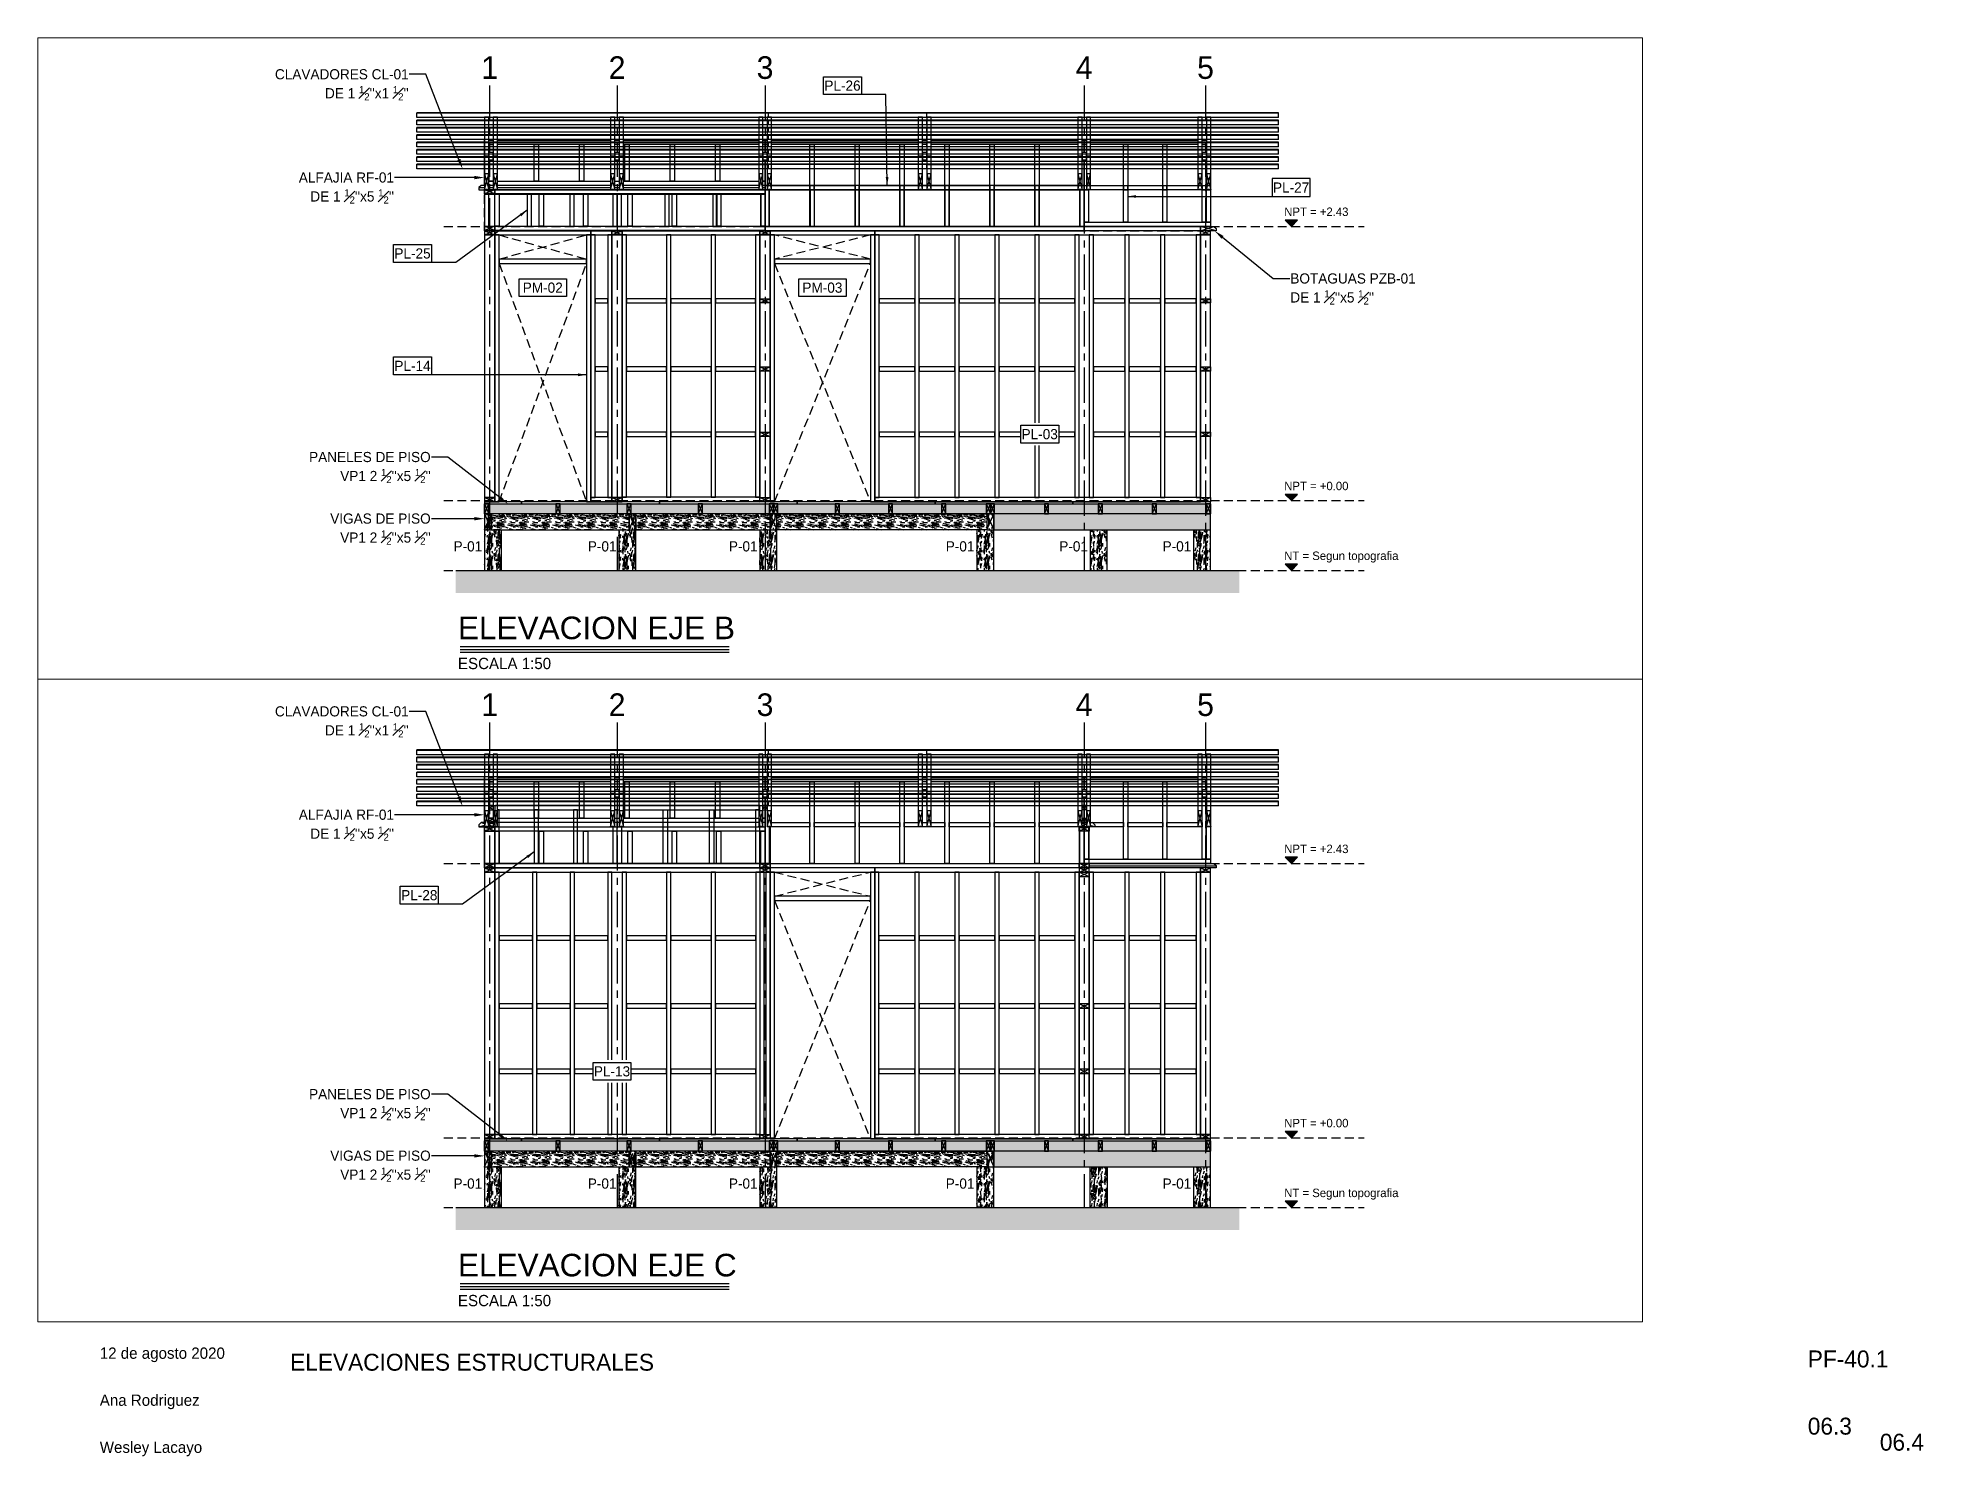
# Paper-space layout 'S-06.3' of a CAD drawing. Header units: millimetres. Extents: x 96.8 to 130.2, y 309.4 to 334.5.
# The model-space entities are those that its viewports show. They can reach past a viewport. Long polylines and large blocks are cut down to what shows.
import ezdxf
from ezdxf import colors
from ezdxf.entities.mleader import LeaderData, LeaderLine
from ezdxf.enums import TextEntityAlignment as Align
from ezdxf.math import Vec2, Vec3

# ---------------------------------------------------------------- set-up
doc = ezdxf.new("R2010")
doc.units = ezdxf.units.MM
doc.set_wipeout_variables(frame=1)
doc.linetypes.add('CENTER', pattern=[2, 1.25, -0.25, 0.25, -0.25])
doc.linetypes.add('HIDDEN2', pattern=[4.7625, 3.175, -1.5875])
for name, color, linetype in [('0 @ 0.5', 7, 'Continuous'), ('ALFAJIA', 3, 'Continuous'), ('CLAVADORES', 1, 'Continuous'), ('EJES', 2, 'CENTER'), ('EJES @ 0.5', 2, 'CENTER'), ('NIVELES', 2, 'Continuous'), ('NIVELES @ 0.5', 2, 'Continuous'), ('PANELES PARED', 2, 'Continuous'), ('PILOTES', 2, 'Continuous'), ('PROYECCION PANEL', 6, 'Continuous'), ('PZA', 3, 'Continuous'), ('TEXTO', 2, 'Continuous'), ('TEXTO @ 0.5', 2, 'Continuous'), ('TEXTOS TITULOS @ 0.5', 3, 'Continuous'), ('VIGAS DE PISO', 2, 'Continuous')]:
    doc.layers.add(name, color=color, linetype=linetype)
doc.styles.add('century gothic', font='GOTHIC.TTF')
doc.styles.add('century gothic smc', font='GOTHIC.TTF')
doc.styles.add('NOTAS', font='GOTHIC.TTF')
doc.styles.add('SMCtitulos', font='sanss___.ttf')
doc.styles.get("Standard").update_dxf_attribs({"font": 'arial.ttf'})
doc.dimstyles.new('ANOTATIVE 100 SMCONSTRUCCIONES', dxfattribs={"dimscale": 0, "dimtxt": 0.18, "dimasz": 0.15, "dimexe": 0.18, "dimexo": 0.09, "dimgap": 0.1, "dimtad": 1, "dimzin": 0, "dimdsep": 46, "dimtxsty": 'century gothic', "dimblk1": 'FLECHA1', "dimblk2": 'FLECHA1', "dimsah": 1, "dimcen": 0.18, "dimdle": 0.075, "dimclrd": 1, "dimclre": 1, "dimclrt": 2, "dimaunit": 1, "dimadec": 0, "dimazin": 0, "dimtfac": 0.75, "dimtix": 1, "dimtmove": 2, "dimatfit": 3, "dimfxl": 0.09, "dimtvp": 1.5, "dimtfill": 1, "dimtolj": 1, "dimtzin": 0, "dimarcsym": 0})
pattern_1 = [(0, (0.142, -6.54878), (0, 0.2), [0.04, -0.16]), (8.9726, (0.144, -6.656782), (1.200000005876, 0.199999525118), [0.0384708, -3.8086058]), (5.7105, (0.142, -6.644782), (1.800000034755, 0.19999710144), [0.0401996, -1.9697752]), (344.5779, (0.142, -6.5847824), (2.1999999038893, -0.5999974677634), [0.0601664, -5.9564754]), (353.6599, (0.146, -6.518782), (0.200000063208, 4.086e-07), [0.0362216, -1.7748552]), (345.0686, (0.152, -6.632782), (0.799999998317, -0.199999673879), [0.0310484, -3.0737864]), (348.6901, (0.082, -6.516782), (0.2000000583, 7.413e-08), [0.0815844, -0.9382194]), (5.7105, (0.144, -6.674782), (1.800000034755, 0.19999710144), [0.0200998, -1.989875]), (0, (0.142, -6.59078), (0, 0.2), [0.02, -0.18]), (0, (0.102, -6.56678), (0, 0.2), [0.06, -0.14]), (11.3099, (0.142, -6.536782), (0.79999995433, 0.19999948721), [0.020396, -0.9994078]), (2.7263, (0.122, -6.610782), (4.0000000589947, 0.1999992035454), [0.0420476, -4.1627116]), (352.4054, (0.132, -6.616782), (1.599999971597, -0.19999873671), [0.0302654, -2.9962834]), (0, (0.122, -6.69278), (0, 0.2), [0.04, -0.16]), (358.8309, (0.102, -6.7027824), (0.2000000366479, 1.5360345e-07), [0.0980204, -9.70402]), (0, (0.102, -6.55278), (0, 0.2), [0.02, -0.18]), (0, (0.122, -6.53678), (0, 0.2), [0.02, -0.18]), (0, (0.032, -6.51878), (0, 0.2), [0.03, -0.17]), (350.5377, (0.086, -6.508782), (0.200000015444, 7.752e-08), [0.0608276, -1.1557248]), (0, (0.022, -6.50878), (0, 0.2), [0.04, -0.16]), (0, (0, -6.68878), (0, 0.2), [0.022, -0.178]), (0, (0.102, -6.67878), (0, 0.2), [0.02, -0.18]), (0, (0, -6.67278), (0, 0.2), [0.042, -0.158]), (5.4403, (0.102, -6.660782), (1.9999999402303, 0.199998956714), [0.04219, -4.1768144]), (0, (0.104, -6.64478), (0, 0.2), [0.038, -0.162]), (0, (0, -6.64078), (0, 0.2), [0.022, -0.178]), (358.8309, (0.024, -6.6087824), (0.2000000366479, 1.5360345e-07), [0.0980204, -9.70402]), (0, (0.042, -6.59078), (0, 0.2), [0.02, -0.18]), (0, (0.022, -6.58478), (0, 0.2), [0.02, -0.18]), (0, (0.102, -6.58478), (0, 0.2), [0.04, -0.16]), (0, (0.062, -6.58078), (0, 0.2), [0.02, -0.18]), (0, (0.022, -6.55678), (0, 0.2), [0.04, -0.16]), (19.6538, (0.076, -6.640782), (2.200000050424, 0.79999891494), [0.0297322, -2.9434812]), (11.3099, (0.042, -6.584782), (0.79999995433, 0.19999948721), [0.020396, -0.9994078]), (11.3099, (0.122, -6.594782), (0.79999995433, 0.19999948721), [0.020396, -0.9994078]), (5.7105, (0.062, -6.518782), (1.800000034755, 0.19999710144), [0.0200998, -1.989875]), (349.6952, (0, -6.504782), (1.199999995396, -0.19999893933), [0.0223606, -2.213707]), (348.6901, (0.022, -6.688782), (0.2000000583, 7.413e-08), [0.020396, -0.9994078]), (90, (0.042, -6.69278), (-0.2, 1e-17), [0, -0.2]), (346.6076, (0, -6.580782), (3.400000044994, -0.7999939065965), [0.043174, -4.2742308]), (11.3099, (0.122, -6.552782), (0.79999995433, 0.19999948721), [0.020396, -0.9994078]), (10.3048, (0.122, -6.678782), (0.999999957606, 0.199999208868), [0.0223606, -2.213707]), (348.6901, (0.062, -6.590782), (0.2000000583, 7.413e-08), [0.020396, -0.9994078]), (348.6901, (0.082, -6.580782), (0.2000000583, 7.413e-08), [0.020396, -0.9994078]), (341.5651, (0, -6.60078), (0.19999995825, 2.3367e-07), [0.0252982, -0.6071572]), (345.9638, (0.022, -6.532782), (0.19999992115, 2.4875e-07), [0.0824622, -0.7421588]), (343.3008, (0.062, -6.518782), (1.399999991533, -0.39999874641), [0.0626418, -2.025419]), (0, (0.062, -6.50878), (0, 0.2), [0.024, -0.176]), (345.9638, (0.042, -6.672782), (0.19999992115, 2.4875e-07), [0.0824622, -0.7421588]), (345.9638, (0.022, -6.658782), (0.19999992115, 2.4875e-07), [0.0824622, -0.7421588]), (345.9638, (0.022, -6.640782), (0.19999992115, 2.4875e-07), [0.0824622, -0.7421588]), (349.6952, (0, -6.552782), (1.199999995396, -0.19999893933), [0.0223606, -2.213707]), (345.9638, (0.062, -6.556782), (0.19999992115, 2.4875e-07), [0.041231, -0.78339]), (349.6952, (0, -6.616782), (1.199999995396, -0.19999893933), [0.0223606, -2.213707]), (357.6141, (0.104, -6.6307824), (0.199999989185, 2.452822e-07), [0.0480416, -4.756123]), (349.6952, (0.082, -6.594782), (1.199999995396, -0.19999893933), [0.0223606, -2.213707]), (12.5288, (0.104, -6.598782), (0.800000095695, 0.199999860747), [0.018439, -1.8254698]), (349.5626, (0, -6.6267824), (2.199999936494, -0.3999970687047), [0.0772788, -7.650591]), (351.8699, (0.076, -6.640782), (0.199999892184, -4.835e-08), [0.0282842, -1.3859292]), (4.7636, (0.022, -6.620782), (2.199999989955, 0.199998289923), [0.0481664, -2.3601524]), (0, (0.07, -6.61678), (0, 0.2), [0.062, -0.138]), (344.7449, (0, -6.526782), (0.799999942428, -0.199999664289), [0.0228036, -2.2575472]), (350.5377, (0.042, -6.692782), (0.200000015444, 7.752e-08), [0.0608276, -1.1557248]), (340.0169, (0, -6.650782), (0.599999976081, -0.19999986488), [0.0234094, -2.3175304]), (0, (0.162, -6.53278), (0, 0.2), [0.01, -0.19]), (0, (0.162, -6.62078), (0, 0.2), [0.02, -0.18]), (11.3099, (0.162, -6.692782), (0.79999995433, 0.19999948721), [0.020396, -0.9994078]), (0, (0.164, -6.67278), (0, 0.2), [0.036, -0.164]), (343.3008, (0.162, -6.566782), (1.399999991533, -0.39999874641), [0.0208806, -2.0671802]), (348.0207, (0.164, -6.6087824), (3.7999999222511, -0.8002195416064), [0.0368014, -6.7101288]), (90, (0.162, -6.69278), (-0.2, 1e-17), [0, -0.2]), (0, (0.182, -6.68878), (0, 0.2), [0.018, -0.182]), (0, (0.182, -6.65078), (0, 0.2), [0.018, -0.182]), (0, (0.182, -6.64078), (0, 0.2), [0.018, -0.182]), (336.0376, (0.182, -6.572782), (1.400000005486, -0.599997330343), [0.0196978, -1.9500724]), (348.5163, (0.182, -6.5487824), (0.99999999677376, -0.2000310941214), [0.0183676, -13.043105]), (341.5651, (0.182, -6.62078), (0.19999995825, 2.3367e-07), [0.0189736, -0.6134816]), (347.4712, (0.182, -6.522782), (1.000000064082, -0.19999992061), [0.018439, -1.8254698])]
pattern_2 = [(0, (0.142, 0.156), (0, 0.2), [0.04, -0.16]), (8.9726, (0.144, 0.048), (1.200000005876, 0.199999525118), [0.0384708, -3.8086058]), (5.7105, (0.142, 0.06), (1.800000034755, 0.19999710144), [0.0401996, -1.9697752]), (344.5779, (0.142, 0.12), (2.1999999038893, -0.5999974677634), [0.0601664, -5.9564754]), (353.6599, (0.146, 0.186), (0.200000063208, 4.086e-07), [0.0362216, -1.7748552]), (345.0686, (0.152, 0.072), (0.799999998317, -0.199999673879), [0.0310484, -3.0737864]), (348.6901, (0.082, 0.188), (0.2000000583, 7.413e-08), [0.0815844, -0.9382194]), (5.7105, (0.144, 0.03), (1.800000034755, 0.19999710144), [0.0200998, -1.989875]), (0, (0.142, 0.114), (0, 0.2), [0.02, -0.18]), (0, (0.102, 0.138), (0, 0.2), [0.06, -0.14]), (11.3099, (0.142, 0.168), (0.79999995433, 0.19999948721), [0.020396, -0.9994078]), (2.7263, (0.122, 0.094), (4.0000000589947, 0.1999992035454), [0.0420476, -4.1627116]), (352.4054, (0.132, 0.088), (1.599999971597, -0.19999873671), [0.0302654, -2.9962834]), (0, (0.122, 0.012), (0, 0.2), [0.04, -0.16]), (358.8309, (0.102, 0.002), (0.2000000366479, 1.5360345e-07), [0.0980204, -9.70402]), (0, (0.102, 0.152), (0, 0.2), [0.02, -0.18]), (0, (0.122, 0.168), (0, 0.2), [0.02, -0.18]), (0, (0.032, 0.186), (0, 0.2), [0.03, -0.17]), (350.5377, (0.086, 0.196), (0.200000015444, 7.752e-08), [0.0608276, -1.1557248]), (0, (0.022, 0.196), (0, 0.2), [0.04, -0.16]), (0, (0, 0.016), (0, 0.2), [0.022, -0.178]), (0, (0.102, 0.026), (0, 0.2), [0.02, -0.18]), (0, (0, 0.032), (0, 0.2), [0.042, -0.158]), (5.4403, (0.102, 0.044), (1.9999999402303, 0.199998956714), [0.04219, -4.1768144]), (0, (0.104, 0.06), (0, 0.2), [0.038, -0.162]), (0, (0, 0.064), (0, 0.2), [0.022, -0.178]), (358.8309, (0.024, 0.096), (0.2000000366479, 1.5360345e-07), [0.0980204, -9.70402]), (0, (0.042, 0.114), (0, 0.2), [0.02, -0.18]), (0, (0.022, 0.12), (0, 0.2), [0.02, -0.18]), (0, (0.102, 0.12), (0, 0.2), [0.04, -0.16]), (0, (0.062, 0.124), (0, 0.2), [0.02, -0.18]), (0, (0.022, 0.148), (0, 0.2), [0.04, -0.16]), (19.6538, (0.076, 0.064), (2.200000050424, 0.79999891494), [0.0297322, -2.9434812]), (11.3099, (0.042, 0.12), (0.79999995433, 0.19999948721), [0.020396, -0.9994078]), (11.3099, (0.122, 0.11), (0.79999995433, 0.19999948721), [0.020396, -0.9994078]), (5.7105, (0.062, 0.186), (1.800000034755, 0.19999710144), [0.0200998, -1.989875]), (349.6952, (0, 0.2), (1.199999995396, -0.19999893933), [0.0223606, -2.213707]), (348.6901, (0.022, 0.016), (0.2000000583, 7.413e-08), [0.020396, -0.9994078]), (90, (0.042, 0.012), (-0.2, 1e-17), [0, -0.2]), (346.6076, (0, 0.124), (3.400000044994, -0.7999939065965), [0.043174, -4.2742308]), (11.3099, (0.122, 0.152), (0.79999995433, 0.19999948721), [0.020396, -0.9994078]), (10.3048, (0.122, 0.026), (0.999999957606, 0.199999208868), [0.0223606, -2.213707]), (348.6901, (0.062, 0.114), (0.2000000583, 7.413e-08), [0.020396, -0.9994078]), (348.6901, (0.082, 0.124), (0.2000000583, 7.413e-08), [0.020396, -0.9994078]), (341.5651, (0, 0.104), (0.19999995825, 2.3367e-07), [0.0252982, -0.6071572]), (345.9638, (0.022, 0.172), (0.19999992115, 2.4875e-07), [0.0824622, -0.7421588]), (343.3008, (0.062, 0.186), (1.399999991533, -0.39999874641), [0.0626418, -2.025419]), (0, (0.062, 0.196), (0, 0.2), [0.024, -0.176]), (345.9638, (0.042, 0.032), (0.19999992115, 2.4875e-07), [0.0824622, -0.7421588]), (345.9638, (0.022, 0.046), (0.19999992115, 2.4875e-07), [0.0824622, -0.7421588]), (345.9638, (0.022, 0.064), (0.19999992115, 2.4875e-07), [0.0824622, -0.7421588]), (349.6952, (0, 0.152), (1.199999995396, -0.19999893933), [0.0223606, -2.213707]), (345.9638, (0.062, 0.148), (0.19999992115, 2.4875e-07), [0.041231, -0.78339]), (349.6952, (0, 0.088), (1.199999995396, -0.19999893933), [0.0223606, -2.213707]), (357.6141, (0.104, 0.074), (0.199999989185, 2.452822e-07), [0.0480416, -4.756123]), (349.6952, (0.082, 0.11), (1.199999995396, -0.19999893933), [0.0223606, -2.213707]), (12.5288, (0.104, 0.106), (0.800000095695, 0.199999860747), [0.018439, -1.8254698]), (349.5626, (0, 0.078), (2.199999936494, -0.3999970687047), [0.0772788, -7.650591]), (351.8699, (0.076, 0.064), (0.199999892184, -4.835e-08), [0.0282842, -1.3859292]), (4.7636, (0.022, 0.084), (2.199999989955, 0.199998289923), [0.0481664, -2.3601524]), (0, (0.07, 0.088), (0, 0.2), [0.062, -0.138]), (344.7449, (0, 0.178), (0.799999942428, -0.199999664289), [0.0228036, -2.2575472]), (350.5377, (0.042, 0.012), (0.200000015444, 7.752e-08), [0.0608276, -1.1557248]), (340.0169, (0, 0.054), (0.599999976081, -0.19999986488), [0.0234094, -2.3175304]), (0, (0.162, 0.172), (0, 0.2), [0.01, -0.19]), (0, (0.162, 0.084), (0, 0.2), [0.02, -0.18]), (11.3099, (0.162, 0.012), (0.79999995433, 0.19999948721), [0.020396, -0.9994078]), (0, (0.164, 0.032), (0, 0.2), [0.036, -0.164]), (343.3008, (0.162, 0.138), (1.399999991533, -0.39999874641), [0.0208806, -2.0671802]), (348.0207, (0.164, 0.096), (3.7999999222511, -0.8002195416064), [0.0368014, -6.7101288]), (90, (0.162, 0.012), (-0.2, 1e-17), [0, -0.2]), (0, (0.182, 0.016), (0, 0.2), [0.018, -0.182]), (0, (0.182, 0.054), (0, 0.2), [0.018, -0.182]), (0, (0.182, 0.064), (0, 0.2), [0.018, -0.182]), (336.0376, (0.182, 0.132), (1.400000005486, -0.599997330343), [0.0196978, -1.9500724]), (348.5163, (0.182, 0.156), (0.99999999677376, -0.2000310941214), [0.0183676, -13.043105]), (341.5651, (0.182, 0.084), (0.19999995825, 2.3367e-07), [0.0189736, -0.6134816]), (347.4712, (0.182, 0.182), (1.000000064082, -0.19999992061), [0.018439, -1.8254698])]
pattern_3 = [(0, (0.142, -14.05313), (0, 0.2), [0.04, -0.16]), (8.9726, (0.144, -14.16113), (1.200000005876, 0.199999525118), [0.0384708, -3.8086058]), (5.7105, (0.142, -14.14913), (1.800000034755, 0.19999710144), [0.0401996, -1.9697752]), (344.5779, (0.142, -14.0891295), (2.1999999038893, -0.5999974677634), [0.0601664, -5.9564754]), (353.6599, (0.146, -14.02313), (0.200000063208, 4.086e-07), [0.0362216, -1.7748552]), (345.0686, (0.152, -14.13713), (0.799999998317, -0.199999673879), [0.0310484, -3.0737864]), (348.6901, (0.082, -14.02113), (0.2000000583, 7.413e-08), [0.0815844, -0.9382194]), (5.7105, (0.144, -14.17913), (1.800000034755, 0.19999710144), [0.0200998, -1.989875]), (0, (0.142, -14.09513), (0, 0.2), [0.02, -0.18]), (0, (0.102, -14.07113), (0, 0.2), [0.06, -0.14]), (11.3099, (0.142, -14.04113), (0.79999995433, 0.19999948721), [0.020396, -0.9994078]), (2.7263, (0.122, -14.1151295), (4.0000000589947, 0.1999992035454), [0.0420476, -4.1627116]), (352.4054, (0.132, -14.12113), (1.599999971597, -0.19999873671), [0.0302654, -2.9962834]), (0, (0.122, -14.19713), (0, 0.2), [0.04, -0.16]), (358.8309, (0.102, -14.2071295), (0.2000000366479, 1.5360345e-07), [0.0980204, -9.70402]), (0, (0.102, -14.05713), (0, 0.2), [0.02, -0.18]), (0, (0.122, -14.04113), (0, 0.2), [0.02, -0.18]), (0, (0.032, -14.02313), (0, 0.2), [0.03, -0.17]), (350.5377, (0.086, -14.01313), (0.200000015444, 7.752e-08), [0.0608276, -1.1557248]), (0, (0.022, -14.01313), (0, 0.2), [0.04, -0.16]), (0, (0, -14.19313), (0, 0.2), [0.022, -0.178]), (0, (0.102, -14.18313), (0, 0.2), [0.02, -0.18]), (0, (0, -14.17713), (0, 0.2), [0.042, -0.158]), (5.4403, (0.102, -14.1651295), (1.9999999402303, 0.199998956714), [0.04219, -4.1768144]), (0, (0.104, -14.14913), (0, 0.2), [0.038, -0.162]), (0, (0, -14.14513), (0, 0.2), [0.022, -0.178]), (358.8309, (0.024, -14.1131295), (0.2000000366479, 1.5360345e-07), [0.0980204, -9.70402]), (0, (0.042, -14.09513), (0, 0.2), [0.02, -0.18]), (0, (0.022, -14.08913), (0, 0.2), [0.02, -0.18]), (0, (0.102, -14.08913), (0, 0.2), [0.04, -0.16]), (0, (0.062, -14.08513), (0, 0.2), [0.02, -0.18]), (0, (0.022, -14.06113), (0, 0.2), [0.04, -0.16]), (19.6538, (0.076, -14.14513), (2.200000050424, 0.79999891494), [0.0297322, -2.9434812]), (11.3099, (0.042, -14.08913), (0.79999995433, 0.19999948721), [0.020396, -0.9994078]), (11.3099, (0.122, -14.09913), (0.79999995433, 0.19999948721), [0.020396, -0.9994078]), (5.7105, (0.062, -14.02313), (1.800000034755, 0.19999710144), [0.0200998, -1.989875]), (349.6952, (0, -14.00913), (1.199999995396, -0.19999893933), [0.0223606, -2.213707]), (348.6901, (0.022, -14.19313), (0.2000000583, 7.413e-08), [0.020396, -0.9994078]), (90, (0.042, -14.19713), (-0.2, 1e-17), [0, -0.2]), (346.6076, (0, -14.0851295), (3.400000044994, -0.7999939065965), [0.043174, -4.2742308]), (11.3099, (0.122, -14.05713), (0.79999995433, 0.19999948721), [0.020396, -0.9994078]), (10.3048, (0.122, -14.18313), (0.999999957606, 0.199999208868), [0.0223606, -2.213707]), (348.6901, (0.062, -14.09513), (0.2000000583, 7.413e-08), [0.020396, -0.9994078]), (348.6901, (0.082, -14.08513), (0.2000000583, 7.413e-08), [0.020396, -0.9994078]), (341.5651, (0, -14.10513), (0.19999995825, 2.3367e-07), [0.0252982, -0.6071572]), (345.9638, (0.022, -14.03713), (0.19999992115, 2.4875e-07), [0.0824622, -0.7421588]), (343.3008, (0.062, -14.02313), (1.399999991533, -0.39999874641), [0.0626418, -2.025419]), (0, (0.062, -14.01313), (0, 0.2), [0.024, -0.176]), (345.9638, (0.042, -14.17713), (0.19999992115, 2.4875e-07), [0.0824622, -0.7421588]), (345.9638, (0.022, -14.16313), (0.19999992115, 2.4875e-07), [0.0824622, -0.7421588]), (345.9638, (0.022, -14.14513), (0.19999992115, 2.4875e-07), [0.0824622, -0.7421588]), (349.6952, (0, -14.05713), (1.199999995396, -0.19999893933), [0.0223606, -2.213707]), (345.9638, (0.062, -14.06113), (0.19999992115, 2.4875e-07), [0.041231, -0.78339]), (349.6952, (0, -14.12113), (1.199999995396, -0.19999893933), [0.0223606, -2.213707]), (357.6141, (0.104, -14.1351295), (0.199999989185, 2.452822e-07), [0.0480416, -4.756123]), (349.6952, (0.082, -14.09913), (1.199999995396, -0.19999893933), [0.0223606, -2.213707]), (12.5288, (0.104, -14.10313), (0.800000095695, 0.199999860747), [0.018439, -1.8254698]), (349.5626, (0, -14.1311295), (2.199999936494, -0.3999970687047), [0.0772788, -7.650591]), (351.8699, (0.076, -14.14513), (0.199999892184, -4.835e-08), [0.0282842, -1.3859292]), (4.7636, (0.022, -14.12513), (2.199999989955, 0.199998289923), [0.0481664, -2.3601524]), (0, (0.07, -14.12113), (0, 0.2), [0.062, -0.138]), (344.7449, (0, -14.03113), (0.799999942428, -0.199999664289), [0.0228036, -2.2575472]), (350.5377, (0.042, -14.19713), (0.200000015444, 7.752e-08), [0.0608276, -1.1557248]), (340.0169, (0, -14.15513), (0.599999976081, -0.19999986488), [0.0234094, -2.3175304]), (0, (0.162, -14.03713), (0, 0.2), [0.01, -0.19]), (0, (0.162, -14.12513), (0, 0.2), [0.02, -0.18]), (11.3099, (0.162, -14.19713), (0.79999995433, 0.19999948721), [0.020396, -0.9994078]), (0, (0.164, -14.17713), (0, 0.2), [0.036, -0.164]), (343.3008, (0.162, -14.07113), (1.399999991533, -0.39999874641), [0.0208806, -2.0671802]), (348.0207, (0.164, -14.1131295), (3.7999999222511, -0.8002195416064), [0.0368014, -6.7101288]), (90, (0.162, -14.19713), (-0.2, 1e-17), [0, -0.2]), (0, (0.182, -14.19313), (0, 0.2), [0.018, -0.182]), (0, (0.182, -14.15513), (0, 0.2), [0.018, -0.182]), (0, (0.182, -14.14513), (0, 0.2), [0.018, -0.182]), (336.0376, (0.182, -14.07713), (1.400000005486, -0.599997330343), [0.0196978, -1.9500724]), (348.5163, (0.182, -14.0531295), (0.99999999677376, -0.2000310941214), [0.0183676, -13.043105]), (341.5651, (0.182, -14.12513), (0.19999995825, 2.3367e-07), [0.0189736, -0.6134816]), (347.4712, (0.182, -14.02713), (1.000000064082, -0.19999992061), [0.018439, -1.8254698])]
pattern_4 = [(0, (0.142, -7.34835), (0, 0.2), [0.04, -0.16]), (8.9726, (0.144, -7.456347), (1.200000005876, 0.199999525118), [0.0384708, -3.8086058]), (5.7105, (0.142, -7.444347), (1.800000034755, 0.19999710144), [0.0401996, -1.9697752]), (344.5779, (0.142, -7.384347), (2.1999999038893, -0.5999974677634), [0.0601664, -5.9564754]), (353.6599, (0.146, -7.318347), (0.200000063208, 4.086e-07), [0.0362216, -1.7748552]), (345.0686, (0.152, -7.432347), (0.799999998317, -0.199999673879), [0.0310484, -3.0737864]), (348.6901, (0.082, -7.316347), (0.2000000583, 7.413e-08), [0.0815844, -0.9382194]), (5.7105, (0.144, -7.474347), (1.800000034755, 0.19999710144), [0.0200998, -1.989875]), (0, (0.142, -7.39035), (0, 0.2), [0.02, -0.18]), (0, (0.102, -7.36635), (0, 0.2), [0.06, -0.14]), (11.3099, (0.142, -7.336347), (0.79999995433, 0.19999948721), [0.020396, -0.9994078]), (2.7263, (0.122, -7.410347), (4.0000000589947, 0.1999992035454), [0.0420476, -4.1627116]), (352.4054, (0.132, -7.416347), (1.599999971597, -0.19999873671), [0.0302654, -2.9962834]), (0, (0.122, -7.49235), (0, 0.2), [0.04, -0.16]), (358.8309, (0.102, -7.502347), (0.2000000366479, 1.5360345e-07), [0.0980204, -9.70402]), (0, (0.102, -7.35235), (0, 0.2), [0.02, -0.18]), (0, (0.122, -7.33635), (0, 0.2), [0.02, -0.18]), (0, (0.032, -7.31835), (0, 0.2), [0.03, -0.17]), (350.5377, (0.086, -7.308347), (0.200000015444, 7.752e-08), [0.0608276, -1.1557248]), (0, (0.022, -7.30835), (0, 0.2), [0.04, -0.16]), (0, (0, -7.48835), (0, 0.2), [0.022, -0.178]), (0, (0.102, -7.47835), (0, 0.2), [0.02, -0.18]), (0, (0, -7.47235), (0, 0.2), [0.042, -0.158]), (5.4403, (0.102, -7.460347), (1.9999999402303, 0.199998956714), [0.04219, -4.1768144]), (0, (0.104, -7.44435), (0, 0.2), [0.038, -0.162]), (0, (0, -7.44035), (0, 0.2), [0.022, -0.178]), (358.8309, (0.024, -7.408347), (0.2000000366479, 1.5360345e-07), [0.0980204, -9.70402]), (0, (0.042, -7.39035), (0, 0.2), [0.02, -0.18]), (0, (0.022, -7.38435), (0, 0.2), [0.02, -0.18]), (0, (0.102, -7.38435), (0, 0.2), [0.04, -0.16]), (0, (0.062, -7.38035), (0, 0.2), [0.02, -0.18]), (0, (0.022, -7.35635), (0, 0.2), [0.04, -0.16]), (19.6538, (0.076, -7.440347), (2.200000050424, 0.79999891494), [0.0297322, -2.9434812]), (11.3099, (0.042, -7.384347), (0.79999995433, 0.19999948721), [0.020396, -0.9994078]), (11.3099, (0.122, -7.394347), (0.79999995433, 0.19999948721), [0.020396, -0.9994078]), (5.7105, (0.062, -7.318347), (1.800000034755, 0.19999710144), [0.0200998, -1.989875]), (349.6952, (0, -7.304347), (1.199999995396, -0.19999893933), [0.0223606, -2.213707]), (348.6901, (0.022, -7.488347), (0.2000000583, 7.413e-08), [0.020396, -0.9994078]), (90, (0.042, -7.49235), (-0.2, 1e-17), [0, -0.2]), (346.6076, (0, -7.380347), (3.400000044994, -0.7999939065965), [0.043174, -4.2742308]), (11.3099, (0.122, -7.352347), (0.79999995433, 0.19999948721), [0.020396, -0.9994078]), (10.3048, (0.122, -7.478347), (0.999999957606, 0.199999208868), [0.0223606, -2.213707]), (348.6901, (0.062, -7.390347), (0.2000000583, 7.413e-08), [0.020396, -0.9994078]), (348.6901, (0.082, -7.380347), (0.2000000583, 7.413e-08), [0.020396, -0.9994078]), (341.5651, (0, -7.40035), (0.19999995825, 2.3367e-07), [0.0252982, -0.6071572]), (345.9638, (0.022, -7.332347), (0.19999992115, 2.4875e-07), [0.0824622, -0.7421588]), (343.3008, (0.062, -7.318347), (1.399999991533, -0.39999874641), [0.0626418, -2.025419]), (0, (0.062, -7.30835), (0, 0.2), [0.024, -0.176]), (345.9638, (0.042, -7.472347), (0.19999992115, 2.4875e-07), [0.0824622, -0.7421588]), (345.9638, (0.022, -7.458347), (0.19999992115, 2.4875e-07), [0.0824622, -0.7421588]), (345.9638, (0.022, -7.440347), (0.19999992115, 2.4875e-07), [0.0824622, -0.7421588]), (349.6952, (0, -7.352347), (1.199999995396, -0.19999893933), [0.0223606, -2.213707]), (345.9638, (0.062, -7.356347), (0.19999992115, 2.4875e-07), [0.041231, -0.78339]), (349.6952, (0, -7.416347), (1.199999995396, -0.19999893933), [0.0223606, -2.213707]), (357.6141, (0.104, -7.430347), (0.199999989185, 2.452822e-07), [0.0480416, -4.756123]), (349.6952, (0.082, -7.394347), (1.199999995396, -0.19999893933), [0.0223606, -2.213707]), (12.5288, (0.104, -7.398347), (0.800000095695, 0.199999860747), [0.018439, -1.8254698]), (349.5626, (0, -7.426347), (2.199999936494, -0.3999970687047), [0.0772788, -7.650591]), (351.8699, (0.076, -7.440347), (0.199999892184, -4.835e-08), [0.0282842, -1.3859292]), (4.7636, (0.022, -7.420347), (2.199999989955, 0.199998289923), [0.0481664, -2.3601524]), (0, (0.07, -7.41635), (0, 0.2), [0.062, -0.138]), (344.7449, (0, -7.326347), (0.799999942428, -0.199999664289), [0.0228036, -2.2575472]), (350.5377, (0.042, -7.492347), (0.200000015444, 7.752e-08), [0.0608276, -1.1557248]), (340.0169, (0, -7.450347), (0.599999976081, -0.19999986488), [0.0234094, -2.3175304]), (0, (0.162, -7.33235), (0, 0.2), [0.01, -0.19]), (0, (0.162, -7.42035), (0, 0.2), [0.02, -0.18]), (11.3099, (0.162, -7.492347), (0.79999995433, 0.19999948721), [0.020396, -0.9994078]), (0, (0.164, -7.47235), (0, 0.2), [0.036, -0.164]), (343.3008, (0.162, -7.366347), (1.399999991533, -0.39999874641), [0.0208806, -2.0671802]), (348.0207, (0.164, -7.408347), (3.7999999222511, -0.8002195416064), [0.0368014, -6.7101288]), (90, (0.162, -7.49235), (-0.2, 1e-17), [0, -0.2]), (0, (0.182, -7.48835), (0, 0.2), [0.018, -0.182]), (0, (0.182, -7.45035), (0, 0.2), [0.018, -0.182]), (0, (0.182, -7.44035), (0, 0.2), [0.018, -0.182]), (336.0376, (0.182, -7.372347), (1.400000005486, -0.599997330343), [0.0196978, -1.9500724]), (348.5163, (0.182, -7.348347), (0.99999999677376, -0.2000310941214), [0.0183676, -13.043105]), (341.5651, (0.182, -7.42035), (0.19999995825, 2.3367e-07), [0.0189736, -0.6134816]), (347.4712, (0.182, -7.322347), (1.000000064082, -0.19999992061), [0.018439, -1.8254698])]

psp = doc.layouts.new('S-06.3')

# ---------------------------------------------------------------- texts
at = {"layer": 'TEXTO', "color": 2, "attachment_point": 1, "style": 'century gothic'}
for s, insert, char_height, width in [('12 de agosto 2020', (97.885, 311.32), 0.2, 3.7301), ('{\\H3.3333x;ELEVACIONES ESTRUCTURALES}', (101.257, 311.209), 0.09, 9.94155), ('PF-40.1', (128.13, 311.267), 0.3, 3.7301), ('Ana Rodriguez', (97.885, 310.487), 0.2, 3.7301), ('06.3', (128.13, 310.077), 0.3, 3.7301), ('Wesley Lacayo', (97.885, 309.654), 0.2, 3.7301), ('06.4', (129.406, 309.793), 0.3, 3.7301)]:
    psp.add_mtext(s, dxfattribs=dict(at, insert=insert, char_height=char_height, width=width))

msp = doc.modelspace()

# ---------------------------------------------------------------- texts
at = {"layer": 'TEXTO @ 0.5', "color": 2, "char_height": 0.09, "width": 0.23853, "attachment_point": 5, "style": 'century gothic', "bg_fill": 3, "box_fill_scale": 1.6, "bg_fill_color": 256, "bg_fill_transparency": 0}
for s, insert in [('PL-26 ', (19461.91, 4501.713)), ('PL-14 ', (19458.103, 4499.232)), ('PL-28 ', (19458.163, 4492.682))]:
    msp.add_mtext(s, dxfattribs=dict(at, insert=insert))
at = {"layer": 'TEXTO @ 0.5', "color": 2, "char_height": 0.09, "width": 0.23853, "attachment_point": 1, "style": 'century gothic'}
for insert in [(19458.466, 4497.679), (19459.655, 4497.679), (19460.904, 4497.679), (19462.824, 4497.679), (19463.829, 4497.679), (19464.744, 4497.679), (19458.466, 4490.174), (19459.655, 4490.174), (19460.904, 4490.174), (19462.824, 4490.174), (19464.744, 4490.174)]:
    msp.add_mtext('P-01 ', dxfattribs=dict(at, insert=insert))

# ---------------------------------------------------------------- blocks, each defined once
blk = doc.blocks.new('PP17')
at = {"layer": 'PANELES PARED', "color": 8, "linetype": 'HIDDEN2', "ltscale": 0.1}
for p, q in [((19433.321, 4512.879), (19432.471, 4513.093)), ((19433.321, 4513.093), (19432.471, 4512.879)), ((19432.471, 4512.841), (19433.321, 4510.731)), ((19432.471, 4510.731), (19433.321, 4512.841))]:
    blk.add_line(p, q, dxfattribs=at)
at = {"layer": 'PANELES PARED'}
for points in [[(19432.433, 4513.131), (19432.433, 4513.093), (19433.359, 4513.093), (19433.359, 4513.131)], [(19432.471, 4513.093), (19432.433, 4513.093), (19432.433, 4510.731), (19432.471, 4510.731)], [(19433.359, 4513.093), (19433.321, 4513.093), (19433.321, 4510.731), (19433.359, 4510.731)], [(19432.471, 4512.879), (19432.471, 4512.841), (19433.321, 4512.841), (19433.321, 4512.879)]]:
    blk.add_lwpolyline(points, close=True, dxfattribs=at)
blk = doc.blocks.new('PP3')
at = {"layer": 'PANELES PARED'}
for points in [[(19433.359, 4513.131), (19433.359, 4513.093), (19436.243, 4513.093), (19436.243, 4513.131)], [(19433.397, 4513.093), (19433.359, 4513.093), (19433.359, 4510.769), (19433.397, 4510.769)], [(19433.751, 4513.093), (19433.713, 4513.093), (19433.713, 4510.769), (19433.751, 4510.769)], [(19434.105, 4513.093), (19434.067, 4513.093), (19434.067, 4510.769), (19434.105, 4510.769)], [(19434.459, 4513.093), (19434.421, 4513.093), (19434.421, 4510.769), (19434.459, 4510.769)], [(19434.814, 4513.093), (19434.776, 4513.093), (19434.776, 4510.769), (19434.814, 4510.769)], [(19435.168, 4513.093), (19435.13, 4513.093), (19435.13, 4510.769), (19435.168, 4510.769)], [(19435.168, 4513.093), (19435.258, 4513.093), (19435.258, 4510.769), (19435.168, 4510.769)], [(19435.296, 4513.093), (19435.258, 4513.093), (19435.258, 4510.769), (19435.296, 4510.769)], [(19435.611, 4513.093), (19435.573, 4513.093), (19435.573, 4510.769), (19435.611, 4510.769)], [(19435.927, 4513.093), (19435.889, 4513.093), (19435.889, 4510.769), (19435.927, 4510.769)], [(19436.243, 4513.093), (19436.205, 4513.093), (19436.205, 4510.769), (19436.243, 4510.769)], [(19433.397, 4512.529), (19433.397, 4512.491), (19433.713, 4512.491), (19433.713, 4512.529)], [(19433.751, 4512.529), (19433.751, 4512.491), (19434.067, 4512.491), (19434.067, 4512.529)], [(19434.105, 4512.529), (19434.105, 4512.491), (19434.421, 4512.491), (19434.421, 4512.529)], [(19434.459, 4512.529), (19434.459, 4512.491), (19434.776, 4512.491), (19434.776, 4512.529)], [(19434.814, 4512.529), (19434.814, 4512.491), (19435.13, 4512.491), (19435.13, 4512.529)], [(19435.296, 4512.529), (19435.296, 4512.491), (19435.573, 4512.491), (19435.573, 4512.529)], [(19435.611, 4512.529), (19435.611, 4512.491), (19435.889, 4512.491), (19435.889, 4512.529)], [(19435.927, 4512.529), (19435.927, 4512.491), (19436.205, 4512.491), (19436.205, 4512.529)], [(19433.397, 4511.926), (19433.397, 4511.888), (19433.713, 4511.888), (19433.713, 4511.926)], [(19433.751, 4511.926), (19433.751, 4511.888), (19434.067, 4511.888), (19434.067, 4511.926)], [(19434.105, 4511.926), (19434.105, 4511.888), (19434.421, 4511.888), (19434.421, 4511.926)], [(19434.459, 4511.926), (19434.459, 4511.888), (19434.776, 4511.888), (19434.776, 4511.926)], [(19434.814, 4511.926), (19434.814, 4511.888), (19435.13, 4511.888), (19435.13, 4511.926)], [(19435.296, 4511.926), (19435.296, 4511.888), (19435.573, 4511.888), (19435.573, 4511.926)], [(19435.611, 4511.926), (19435.611, 4511.888), (19435.889, 4511.888), (19435.889, 4511.926)], [(19435.927, 4511.926), (19435.927, 4511.888), (19436.205, 4511.888), (19436.205, 4511.926)], [(19433.397, 4511.348), (19433.397, 4511.31), (19433.713, 4511.31), (19433.713, 4511.348)], [(19433.751, 4511.348), (19433.751, 4511.31), (19434.067, 4511.31), (19434.067, 4511.348)], [(19434.105, 4511.348), (19434.105, 4511.31), (19434.421, 4511.31), (19434.421, 4511.348)], [(19434.459, 4511.348), (19434.459, 4511.31), (19434.776, 4511.31), (19434.776, 4511.348)], [(19434.814, 4511.348), (19434.814, 4511.31), (19435.13, 4511.31), (19435.13, 4511.348)], [(19435.296, 4511.348), (19435.296, 4511.31), (19435.573, 4511.31), (19435.573, 4511.348)], [(19435.611, 4511.348), (19435.611, 4511.31), (19435.889, 4511.31), (19435.889, 4511.348)], [(19435.927, 4511.348), (19435.927, 4511.31), (19436.205, 4511.31), (19436.205, 4511.348)], [(19433.359, 4510.769), (19433.359, 4510.731), (19436.243, 4510.731), (19436.243, 4510.769)]]:
    blk.add_lwpolyline(points, close=True, dxfattribs=at)
blk = doc.blocks.new('PP15')
at = {"layer": 'PANELES PARED', "color": 8, "linetype": 'HIDDEN2', "ltscale": 0.1}
for p, q in [((19430.032, 4512.879), (19430.807, 4513.093)), ((19430.032, 4513.093), (19430.807, 4512.879)), ((19430.032, 4512.841), (19430.807, 4510.731)), ((19430.032, 4510.731), (19430.807, 4512.841))]:
    blk.add_line(p, q, dxfattribs=at)
at = {"layer": 'PANELES PARED'}
for points in [[(19429.994, 4513.131), (19429.994, 4513.093), (19430.845, 4513.093), (19430.845, 4513.131)], [(19430.032, 4513.093), (19429.994, 4513.093), (19429.994, 4510.731), (19430.032, 4510.731)], [(19430.845, 4513.093), (19430.807, 4513.093), (19430.807, 4510.731), (19430.845, 4510.731)], [(19430.032, 4512.879), (19430.032, 4512.841), (19430.807, 4512.841), (19430.807, 4512.879)]]:
    blk.add_lwpolyline(points, close=True, dxfattribs=at)
blk = doc.blocks.new('PP14')
at = {"layer": 'PANELES PARED'}
for points in [[(19430.845, 4513.131), (19430.845, 4513.093), (19431.032, 4513.093), (19431.032, 4513.131)], [(19430.883, 4513.093), (19430.845, 4513.093), (19430.845, 4510.769), (19430.883, 4510.769)], [(19431.032, 4513.093), (19430.994, 4513.093), (19430.994, 4510.769), (19431.032, 4510.769)], [(19430.883, 4512.529), (19430.883, 4512.491), (19430.994, 4512.491), (19430.994, 4512.529)], [(19430.883, 4511.926), (19430.883, 4511.888), (19430.994, 4511.888), (19430.994, 4511.926)], [(19430.883, 4511.348), (19430.883, 4511.31), (19430.994, 4511.31), (19430.994, 4511.348)], [(19430.845, 4510.769), (19430.845, 4510.731), (19431.032, 4510.731), (19431.032, 4510.769)]]:
    blk.add_lwpolyline(points, close=True, dxfattribs=at)
blk = doc.blocks.new('JJ')
at = {"layer": 'PANELES PARED', "color": 250}
for points in [[(19473.395, 4517.58), (19473.395, 4517.618), (19472.175, 4517.618), (19472.175, 4517.58)], [(19472.175, 4515.256), (19472.213, 4515.256), (19472.213, 4517.58), (19472.175, 4517.58)], [(19472.569, 4515.256), (19472.607, 4515.256), (19472.607, 4517.58), (19472.569, 4517.58)], [(19472.963, 4515.256), (19473.001, 4515.256), (19473.001, 4517.58), (19472.963, 4517.58)], [(19473.357, 4515.256), (19473.395, 4515.256), (19473.395, 4517.58), (19473.357, 4517.58)], [(19472.569, 4516.977), (19472.569, 4517.015), (19472.213, 4517.015), (19472.213, 4516.977)], [(19472.963, 4516.977), (19472.963, 4517.015), (19472.607, 4517.015), (19472.607, 4516.977)], [(19473.357, 4516.977), (19473.357, 4517.015), (19473.001, 4517.015), (19473.001, 4516.977)], [(19472.569, 4516.374), (19472.569, 4516.412), (19472.213, 4516.412), (19472.213, 4516.374)], [(19472.963, 4516.374), (19472.963, 4516.412), (19472.607, 4516.412), (19472.607, 4516.374)], [(19473.357, 4516.374), (19473.357, 4516.412), (19473.001, 4516.412), (19473.001, 4516.374)], [(19472.569, 4515.796), (19472.569, 4515.834), (19472.213, 4515.834), (19472.213, 4515.796)], [(19472.963, 4515.796), (19472.963, 4515.834), (19472.607, 4515.834), (19472.607, 4515.796)], [(19473.357, 4515.796), (19473.357, 4515.834), (19473.001, 4515.834), (19473.001, 4515.796)], [(19473.395, 4515.218), (19473.395, 4515.256), (19472.175, 4515.256), (19472.175, 4515.218)]]:
    blk.add_lwpolyline(points, close=True, dxfattribs=at)
blk = doc.blocks.new('P01')
h = blk.add_hatch()
h.set_pattern_fill('MADERA_03', color=250, scale=0.2, angle=90, pattern_type=2)
h.set_pattern_definition([(90, (-0.156, 0.142), (-0.2, 1e-17), [0.04, -0.16]), (98.9726, (-0.048, 0.144), (-0.199999525118, 1.200000005876), [0.0384708, -3.8086058]), (95.7105, (-0.06, 0.142), (-0.19999710144, 1.800000034755), [0.0401996, -1.9697752]), (74.5779, (-0.12, 0.142), (0.5999974677634, 2.1999999038893), [0.0601664, -5.9564754]), (83.6599, (-0.186, 0.146), (-4.086e-07, 0.200000063208), [0.0362216, -1.7748552]), (75.0686, (-0.072, 0.152), (0.199999673879, 0.799999998317), [0.0310484, -3.0737864]), (78.6901, (-0.188, 0.082), (-7.413e-08, 0.2000000583), [0.0815844, -0.9382194]), (95.7105, (-0.03, 0.144), (-0.19999710144, 1.800000034755), [0.0200998, -1.989875]), (90, (-0.114, 0.142), (-0.2, 1e-17), [0.02, -0.18]), (90, (-0.138, 0.102), (-0.2, 1e-17), [0.06, -0.14]), (101.3099, (-0.168, 0.142), (-0.19999948721, 0.79999995433), [0.020396, -0.9994078]), (92.7263, (-0.094, 0.122), (-0.1999992035454, 4.0000000589947), [0.0420476, -4.1627116]), (82.4054, (-0.088, 0.132), (0.19999873671, 1.599999971597), [0.0302654, -2.9962834]), (90, (-0.012, 0.122), (-0.2, 1e-17), [0.04, -0.16]), (88.8309, (-0.002, 0.102), (-1.5360345e-07, 0.2000000366479), [0.0980204, -9.70402]), (90, (-0.152, 0.102), (-0.2, 1e-17), [0.02, -0.18]), (90, (-0.168, 0.122), (-0.2, 1e-17), [0.02, -0.18]), (90, (-0.186, 0.032), (-0.2, 1e-17), [0.03, -0.17]), (80.5377, (-0.196, 0.086), (-7.752e-08, 0.200000015444), [0.0608276, -1.1557248]), (90, (-0.196, 0.022), (-0.2, 1e-17), [0.04, -0.16]), (90, (-0.016, 1e-18), (-0.2, 1e-17), [0.022, -0.178]), (90, (-0.026, 0.102), (-0.2, 1e-17), [0.02, -0.18]), (90, (-0.032, 2e-18), (-0.2, 1e-17), [0.042, -0.158]), (95.4403, (-0.044, 0.102), (-0.199998956714, 1.9999999402303), [0.04219, -4.1768144]), (90, (-0.06, 0.104), (-0.2, 1e-17), [0.038, -0.162]), (90, (-0.064, 4e-18), (-0.2, 1e-17), [0.022, -0.178]), (88.8309, (-0.096, 0.024), (-1.5360345e-07, 0.2000000366479), [0.0980204, -9.70402]), (90, (-0.114, 0.042), (-0.2, 1e-17), [0.02, -0.18]), (90, (-0.12, 0.022), (-0.2, 1e-17), [0.02, -0.18]), (90, (-0.12, 0.102), (-0.2, 1e-17), [0.04, -0.16]), (90, (-0.124, 0.062), (-0.2, 1e-17), [0.02, -0.18]), (90, (-0.148, 0.022), (-0.2, 1e-17), [0.04, -0.16]), (109.6538, (-0.064, 0.076), (-0.79999891494, 2.200000050424), [0.0297322, -2.9434812]), (101.3099, (-0.12, 0.042), (-0.19999948721, 0.79999995433), [0.020396, -0.9994078]), (101.3099, (-0.11, 0.122), (-0.19999948721, 0.79999995433), [0.020396, -0.9994078]), (95.7105, (-0.186, 0.062), (-0.19999710144, 1.800000034755), [0.0200998, -1.989875]), (79.6952, (-0.2, 1e-17), (0.19999893933, 1.199999995396), [0.0223606, -2.213707]), (78.6901, (-0.016, 0.022), (-7.413e-08, 0.2000000583), [0.020396, -0.9994078]), (180, (-0.012, 0.042), (-2e-17, -0.2), [0, -0.2]), (76.6076, (-0.124, 8e-18), (0.7999939065965, 3.400000044994), [0.043174, -4.2742308]), (101.3099, (-0.152, 0.122), (-0.19999948721, 0.79999995433), [0.020396, -0.9994078]), (100.3048, (-0.026, 0.122), (-0.199999208868, 0.999999957606), [0.0223606, -2.213707]), (78.6901, (-0.114, 0.062), (-7.413e-08, 0.2000000583), [0.020396, -0.9994078]), (78.6901, (-0.124, 0.082), (-7.413e-08, 0.2000000583), [0.020396, -0.9994078]), (71.5651, (-0.104, 6e-18), (-2.3367e-07, 0.19999995825), [0.0252982, -0.6071572]), (75.9638, (-0.172, 0.022), (-2.4875e-07, 0.19999992115), [0.0824622, -0.7421588]), (73.3008, (-0.186, 0.062), (0.39999874641, 1.399999991533), [0.0626418, -2.025419]), (90, (-0.196, 0.062), (-0.2, 1e-17), [0.024, -0.176]), (75.9638, (-0.032, 0.042), (-2.4875e-07, 0.19999992115), [0.0824622, -0.7421588]), (75.9638, (-0.046, 0.022), (-2.4875e-07, 0.19999992115), [0.0824622, -0.7421588]), (75.9638, (-0.064, 0.022), (-2.4875e-07, 0.19999992115), [0.0824622, -0.7421588]), (79.6952, (-0.152, 9e-18), (0.19999893933, 1.199999995396), [0.0223606, -2.213707]), (75.9638, (-0.148, 0.062), (-2.4875e-07, 0.19999992115), [0.041231, -0.78339]), (79.6952, (-0.088, 5e-18), (0.19999893933, 1.199999995396), [0.0223606, -2.213707]), (87.6141, (-0.074, 0.104), (-2.452822e-07, 0.199999989185), [0.0480416, -4.756123]), (79.6952, (-0.11, 0.082), (0.19999893933, 1.199999995396), [0.0223606, -2.213707]), (102.5288, (-0.106, 0.104), (-0.199999860747, 0.800000095695), [0.018439, -1.8254698]), (79.5626, (-0.078, 5e-18), (0.3999970687047, 2.199999936494), [0.0772788, -7.650591]), (81.8699, (-0.064, 0.076), (4.835e-08, 0.199999892184), [0.0282842, -1.3859292]), (94.7636, (-0.084, 0.022), (-0.199998289923, 2.199999989955), [0.0481664, -2.3601524]), (90, (-0.088, 0.07), (-0.2, 1e-17), [0.062, -0.138]), (74.7449, (-0.178, 1e-17), (0.199999664289, 0.799999942428), [0.0228036, -2.2575472]), (80.5377, (-0.012, 0.042), (-7.752e-08, 0.200000015444), [0.0608276, -1.1557248]), (70.0169, (-0.054, 3e-18), (0.19999986488, 0.599999976081), [0.0234094, -2.3175304]), (90, (-0.172, 0.162), (-0.2, 1e-17), [0.01, -0.19]), (90, (-0.084, 0.162), (-0.2, 1e-17), [0.02, -0.18]), (101.3099, (-0.012, 0.162), (-0.19999948721, 0.79999995433), [0.020396, -0.9994078]), (90, (-0.032, 0.164), (-0.2, 1e-17), [0.036, -0.164]), (73.3008, (-0.138, 0.162), (0.39999874641, 1.399999991533), [0.0208806, -2.0671802]), (78.0207, (-0.096, 0.164), (0.8002195416064, 3.7999999222511), [0.0368014, -6.7101288]), (180, (-0.012, 0.162), (-2e-17, -0.2), [0, -0.2]), (90, (-0.016, 0.182), (-0.2, 1e-17), [0.018, -0.182]), (90, (-0.054, 0.182), (-0.2, 1e-17), [0.018, -0.182]), (90, (-0.064, 0.182), (-0.2, 1e-17), [0.018, -0.182]), (66.0376, (-0.132, 0.182), (0.599997330343, 1.400000005486), [0.0196978, -1.9500724]), (78.5163, (-0.156, 0.182), (0.2000310941214, 0.99999999677376), [0.0183676, -13.043105]), (71.5651, (-0.084, 0.182), (-2.3367e-07, 0.19999995825), [0.0189736, -0.6134816]), (77.4712, (-0.182, 0.182), (0.19999992061, 1.000000064082), [0.018439, -1.8254698])])
h.paths.add_polyline_path([(19444.003, 4504.126), (19444.153, 4504.126), (19444.153, 4504.626), (19444.003, 4504.626)])
blk.add_lwpolyline([(19444.003, 4504.126), (19444.153, 4504.126), (19444.153, 4504.626), (19444.003, 4504.626)], close=True)
blk = doc.blocks.new('*U13')
at = {"color": 2}
blk.add_line((0, 0.052), (4.761, 0.052), dxfattribs=at)
at = {"color": 250}
blk.add_line((0, 0), (4.761, 0), dxfattribs=at)
at = {"color": 7}
blk.add_line((0, -0.047), (4.761, -0.047), dxfattribs=at)
at = {"color": 0, "linetype": 'ByBlock', "lineweight": -2, "style": 'NOTAS'}
for tag, p in [('1TITLE', (0.027, 1.014)), ('2TITLE', (-0.043, 0.181))]:
    blk.add_attdef(tag, p, '', height=0.3, dxfattribs=at)
blk.add_attdef('SCALE', text='', height=0.18, dxfattribs=at).set_placement((-0.043, -0.148), align=Align.TOP_LEFT)
blk = doc.blocks.new('ejes')
at = {"color": 2, "linetype": 'Continuous'}
blk.add_wipeout([(-0.109, 0.275), (-0.065, 0.291), (-0.006, 0.3), (0.06, 0.297), (0.095, 0.288), (0.16, 0.261), (0.183, 0.246), (0.215, 0.22), (0.241, 0.193), (0.271, 0.149), (0.271, 0.149), (0.292, 0.103), (0.304, 0.065), (0.309, 0.032), (0.31, 0.001), (0.309, -0.027), (0.309, -0.027), (0.3, -0.077), (0.288, -0.113), (0.279, -0.133), (0.259, -0.168), (0.238, -0.195), (0.219, -0.215), (0.19, -0.24), (0.159, -0.26), (0.125, -0.277), (0.089, -0.289), (0.046, -0.297), (0.01, -0.299), (-0.037, -0.296), (-0.069, -0.289), (-0.097, -0.279), (-0.144, -0.256), (-0.171, -0.238), (-0.192, -0.221), (-0.215, -0.197), (-0.215, -0.197), (-0.257, -0.136), (-0.272, -0.101), (-0.272, -0.101), (-0.287, -0.034), (-0.29, 0.001), (-0.287, 0.036), (-0.281, 0.07), (-0.273, 0.099), (-0.258, 0.134), (-0.234, 0.174), (-0.216, 0.198), (-0.197, 0.217), (-0.175, 0.236), (-0.154, 0.251), (-0.126, 0.268), (-0.126, 0.268), (-0.118, 0.272)], dxfattribs=at)
at = {"layer": 'EJES', "color": 3}
blk.add_attdef('EJES', text='', height=0.3, dxfattribs=at).set_placement((0.01, -0.174), align=Align.CENTER)
blk = doc.blocks.new('PP13')
at = {"layer": 'PANELES PARED'}
for points in [[(19436.334, 4517.58), (19436.334, 4517.618), (19433.985, 4517.618), (19433.985, 4517.58)], [(19433.985, 4515.256), (19434.023, 4515.256), (19434.023, 4517.58), (19433.985, 4517.58)], [(19434.319, 4515.256), (19434.357, 4515.256), (19434.357, 4517.58), (19434.319, 4517.58)], [(19434.652, 4515.256), (19434.69, 4515.256), (19434.69, 4517.58), (19434.652, 4517.58)], [(19434.985, 4515.256), (19435.023, 4515.256), (19435.023, 4517.58), (19434.985, 4517.58)], [(19435.023, 4517.58), (19435.113, 4517.58), (19435.113, 4515.256), (19435.023, 4515.256)], [(19435.113, 4515.256), (19435.151, 4515.256), (19435.151, 4517.58), (19435.113, 4517.58)], [(19435.507, 4515.256), (19435.545, 4515.256), (19435.545, 4517.58), (19435.507, 4517.58)], [(19435.902, 4515.256), (19435.94, 4515.256), (19435.94, 4517.58), (19435.902, 4517.58)], [(19436.296, 4515.256), (19436.334, 4515.256), (19436.334, 4517.58), (19436.296, 4517.58)], [(19434.319, 4516.977), (19434.319, 4517.015), (19434.023, 4517.015), (19434.023, 4516.977)], [(19434.652, 4516.977), (19434.652, 4517.015), (19434.357, 4517.015), (19434.357, 4516.977)], [(19434.985, 4516.977), (19434.985, 4517.015), (19434.69, 4517.015), (19434.69, 4516.977)], [(19435.507, 4516.977), (19435.507, 4517.015), (19435.151, 4517.015), (19435.151, 4516.977)], [(19435.902, 4516.977), (19435.902, 4517.015), (19435.545, 4517.015), (19435.545, 4516.977)], [(19436.296, 4516.977), (19436.296, 4517.015), (19435.94, 4517.015), (19435.94, 4516.977)], [(19434.319, 4516.374), (19434.319, 4516.412), (19434.023, 4516.412), (19434.023, 4516.374)], [(19434.652, 4516.374), (19434.652, 4516.412), (19434.357, 4516.412), (19434.357, 4516.374)], [(19434.985, 4516.374), (19434.985, 4516.412), (19434.69, 4516.412), (19434.69, 4516.374)], [(19435.507, 4516.374), (19435.507, 4516.412), (19435.151, 4516.412), (19435.151, 4516.374)], [(19435.902, 4516.374), (19435.902, 4516.412), (19435.545, 4516.412), (19435.545, 4516.374)], [(19436.296, 4516.374), (19436.296, 4516.412), (19435.94, 4516.412), (19435.94, 4516.374)], [(19434.319, 4515.796), (19434.319, 4515.834), (19434.023, 4515.834), (19434.023, 4515.796)], [(19434.652, 4515.796), (19434.652, 4515.834), (19434.357, 4515.834), (19434.357, 4515.796)], [(19434.985, 4515.796), (19434.985, 4515.834), (19434.69, 4515.834), (19434.69, 4515.796)], [(19435.507, 4515.796), (19435.507, 4515.834), (19435.151, 4515.834), (19435.151, 4515.796)], [(19435.902, 4515.796), (19435.902, 4515.834), (19435.545, 4515.834), (19435.545, 4515.796)], [(19436.296, 4515.796), (19436.296, 4515.834), (19435.94, 4515.834), (19435.94, 4515.796)], [(19436.334, 4515.218), (19436.334, 4515.256), (19433.985, 4515.256), (19433.985, 4515.218)]]:
    blk.add_lwpolyline(points, close=True, dxfattribs=at)
blk = doc.blocks.new('MJU')
at = {"layer": 'PANELES PARED', "color": 250, "linetype": 'HIDDEN2', "ltscale": 0.1}
for p, q in [((19461.307, 4485.316), (19462.157, 4485.53)), ((19461.307, 4485.53), (19462.157, 4485.316)), ((19461.307, 4485.278), (19462.157, 4483.168)), ((19461.307, 4483.168), (19462.157, 4485.278))]:
    blk.add_line(p, q, dxfattribs=at)
at = {"layer": 'PANELES PARED', "color": 250}
for points in [[(19461.269, 4485.568), (19461.269, 4485.53), (19462.195, 4485.53), (19462.195, 4485.568)], [(19461.307, 4485.53), (19461.269, 4485.53), (19461.269, 4483.168), (19461.307, 4483.168)], [(19462.195, 4485.53), (19462.157, 4485.53), (19462.157, 4483.168), (19462.195, 4483.168)], [(19462.195, 4485.568), (19462.195, 4485.53), (19465.079, 4485.53), (19465.079, 4485.568)], [(19462.233, 4485.53), (19462.195, 4485.53), (19462.195, 4483.206), (19462.233, 4483.206)], [(19462.588, 4485.53), (19462.55, 4485.53), (19462.55, 4483.206), (19462.588, 4483.206)], [(19462.942, 4485.53), (19462.904, 4485.53), (19462.904, 4483.206), (19462.942, 4483.206)], [(19463.296, 4485.53), (19463.258, 4485.53), (19463.258, 4483.206), (19463.296, 4483.206)], [(19463.65, 4485.53), (19463.612, 4485.53), (19463.612, 4483.206), (19463.65, 4483.206)], [(19464.004, 4485.53), (19463.966, 4485.53), (19463.966, 4483.206), (19464.004, 4483.206)], [(19464.004, 4485.53), (19464.094, 4485.53), (19464.094, 4483.206), (19464.004, 4483.206)], [(19464.132, 4485.53), (19464.094, 4485.53), (19464.094, 4483.206), (19464.132, 4483.206)], [(19464.448, 4485.53), (19464.41, 4485.53), (19464.41, 4483.206), (19464.448, 4483.206)], [(19464.764, 4485.53), (19464.726, 4485.53), (19464.726, 4483.206), (19464.764, 4483.206)], [(19465.079, 4485.53), (19465.041, 4485.53), (19465.041, 4483.206), (19465.079, 4483.206)], [(19461.307, 4485.316), (19461.307, 4485.278), (19462.157, 4485.278), (19462.157, 4485.316)], [(19462.233, 4484.966), (19462.233, 4484.928), (19462.55, 4484.928), (19462.55, 4484.966)], [(19462.588, 4484.966), (19462.588, 4484.928), (19462.904, 4484.928), (19462.904, 4484.966)], [(19462.942, 4484.966), (19462.942, 4484.928), (19463.258, 4484.928), (19463.258, 4484.966)], [(19463.296, 4484.966), (19463.296, 4484.928), (19463.612, 4484.928), (19463.612, 4484.966)], [(19463.65, 4484.966), (19463.65, 4484.928), (19463.966, 4484.928), (19463.966, 4484.966)], [(19464.132, 4484.966), (19464.132, 4484.928), (19464.41, 4484.928), (19464.41, 4484.966)], [(19464.448, 4484.966), (19464.448, 4484.928), (19464.726, 4484.928), (19464.726, 4484.966)], [(19464.764, 4484.966), (19464.764, 4484.928), (19465.041, 4484.928), (19465.041, 4484.966)], [(19462.233, 4484.363), (19462.233, 4484.325), (19462.55, 4484.325), (19462.55, 4484.363)], [(19462.588, 4484.363), (19462.588, 4484.325), (19462.904, 4484.325), (19462.904, 4484.363)], [(19462.942, 4484.363), (19462.942, 4484.325), (19463.258, 4484.325), (19463.258, 4484.363)], [(19463.296, 4484.363), (19463.296, 4484.325), (19463.612, 4484.325), (19463.612, 4484.363)], [(19463.65, 4484.363), (19463.65, 4484.325), (19463.966, 4484.325), (19463.966, 4484.363)], [(19464.132, 4484.363), (19464.132, 4484.325), (19464.41, 4484.325), (19464.41, 4484.363)], [(19464.448, 4484.363), (19464.448, 4484.325), (19464.726, 4484.325), (19464.726, 4484.363)], [(19464.764, 4484.363), (19464.764, 4484.325), (19465.041, 4484.325), (19465.041, 4484.363)], [(19462.233, 4483.785), (19462.233, 4483.747), (19462.55, 4483.747), (19462.55, 4483.785)], [(19462.588, 4483.785), (19462.588, 4483.747), (19462.904, 4483.747), (19462.904, 4483.785)], [(19462.942, 4483.785), (19462.942, 4483.747), (19463.258, 4483.747), (19463.258, 4483.785)], [(19463.296, 4483.785), (19463.296, 4483.747), (19463.612, 4483.747), (19463.612, 4483.785)], [(19463.65, 4483.785), (19463.65, 4483.747), (19463.966, 4483.747), (19463.966, 4483.785)], [(19464.132, 4483.785), (19464.132, 4483.747), (19464.41, 4483.747), (19464.41, 4483.785)], [(19464.448, 4483.785), (19464.448, 4483.747), (19464.726, 4483.747), (19464.726, 4483.785)], [(19464.764, 4483.785), (19464.764, 4483.747), (19465.041, 4483.747), (19465.041, 4483.785)], [(19462.195, 4483.206), (19462.195, 4483.168), (19465.079, 4483.168), (19465.079, 4483.206)]]:
    blk.add_lwpolyline(points, close=True, dxfattribs=at)
blk = doc.blocks.new('PL15')
at = {"layer": 'PANELES PARED'}
for points in [[(19458.741, 4500.791), (19458.741, 4500.753), (19461.224, 4500.753), (19461.224, 4500.791)], [(19458.779, 4500.753), (19458.741, 4500.753), (19458.741, 4500.467), (19458.779, 4500.467)], [(19459.157, 4500.753), (19459.119, 4500.753), (19459.119, 4500.467), (19459.157, 4500.467)], [(19459.535, 4500.753), (19459.497, 4500.753), (19459.497, 4500.467), (19459.535, 4500.467)], [(19459.914, 4500.753), (19459.876, 4500.753), (19459.876, 4500.467), (19459.914, 4500.467)], [(19459.952, 4500.753), (19459.914, 4500.753), (19459.914, 4500.467), (19459.952, 4500.467)], [(19460.376, 4500.753), (19460.338, 4500.753), (19460.338, 4500.467), (19460.376, 4500.467)], [(19460.8, 4500.753), (19460.762, 4500.753), (19460.762, 4500.467), (19460.8, 4500.467)], [(19461.224, 4500.753), (19461.186, 4500.753), (19461.186, 4500.467), (19461.224, 4500.467)], [(19458.741, 4500.467), (19458.741, 4500.429), (19461.224, 4500.429), (19461.224, 4500.467)]]:
    blk.add_lwpolyline(points, close=True, dxfattribs=at)
blk = doc.blocks.new('PL3')
at = {"layer": 'PANELES PARED'}
for points in [[(19461.224, 4500.829), (19461.224, 4500.791), (19464.049, 4500.791), (19464.049, 4500.829)], [(19461.262, 4500.791), (19461.224, 4500.791), (19461.224, 4500.467), (19461.262, 4500.467)], [(19461.661, 4500.791), (19461.623, 4500.791), (19461.623, 4500.467), (19461.661, 4500.467)], [(19462.059, 4500.791), (19462.021, 4500.791), (19462.021, 4500.467), (19462.059, 4500.467)], [(19462.457, 4500.791), (19462.419, 4500.791), (19462.419, 4500.467), (19462.457, 4500.467)], [(19462.855, 4500.791), (19462.817, 4500.791), (19462.817, 4500.467), (19462.855, 4500.467)], [(19463.253, 4500.791), (19463.215, 4500.791), (19463.215, 4500.467), (19463.253, 4500.467)], [(19463.651, 4500.791), (19463.613, 4500.791), (19463.613, 4500.467), (19463.651, 4500.467)], [(19464.049, 4500.791), (19464.011, 4500.791), (19464.011, 4500.467), (19464.049, 4500.467)], [(19461.224, 4500.467), (19461.224, 4500.429), (19464.049, 4500.429), (19464.049, 4500.467)]]:
    blk.add_lwpolyline(points, close=True, dxfattribs=at)
blk = doc.blocks.new('PL03')
at = {"layer": 'PANELES PARED'}
for points in [[(19465.169, 4500.829), (19465.169, 4500.791), (19464.049, 4500.791), (19464.049, 4500.829)], [(19464.049, 4500.791), (19464.087, 4500.791), (19464.087, 4500.505), (19464.049, 4500.505)], [(19464.397, 4500.791), (19464.435, 4500.791), (19464.435, 4500.505), (19464.397, 4500.505)], [(19464.745, 4500.791), (19464.783, 4500.791), (19464.783, 4500.505), (19464.745, 4500.505)], [(19465.093, 4500.791), (19465.131, 4500.791), (19465.131, 4500.505), (19465.093, 4500.505)], [(19465.131, 4500.791), (19465.169, 4500.791), (19465.169, 4500.505), (19465.131, 4500.505)], [(19465.169, 4500.505), (19465.169, 4500.467), (19464.049, 4500.467), (19464.049, 4500.505)]]:
    blk.add_lwpolyline(points, close=True, dxfattribs=at)
blk = doc.blocks.new('PL13')
at = {"layer": 'PANELES PARED'}
for points in [[(19458.831, 4493.476), (19458.831, 4493.438), (19461.179, 4493.438), (19461.179, 4493.476)], [(19458.869, 4493.438), (19458.831, 4493.438), (19458.831, 4492.963), (19458.869, 4492.963)], [(19459.217, 4493.438), (19459.179, 4493.438), (19459.179, 4492.963), (19459.217, 4492.963)], [(19459.565, 4493.438), (19459.527, 4493.438), (19459.527, 4492.963), (19459.565, 4492.963)], [(19459.914, 4493.438), (19459.876, 4493.438), (19459.876, 4492.963), (19459.914, 4492.963)], [(19459.914, 4493.438), (19459.952, 4493.438), (19459.952, 4492.963), (19459.914, 4492.963)], [(19460.323, 4493.438), (19460.361, 4493.438), (19460.361, 4492.963), (19460.323, 4492.963)], [(19460.732, 4493.438), (19460.77, 4493.438), (19460.77, 4492.963), (19460.732, 4492.963)], [(19461.179, 4493.438), (19461.141, 4493.438), (19461.141, 4492.963), (19461.179, 4492.963)], [(19458.831, 4492.963), (19458.831, 4492.925), (19461.179, 4492.925), (19461.179, 4492.963)]]:
    blk.add_lwpolyline(points, close=True, dxfattribs=at)
blk = doc.blocks.new('JYT')
at = {"layer": 'PANELES PARED', "color": 250}
for points in [[(19468.974, 4494.238), (19468.974, 4494.2), (19466.149, 4494.2), (19466.149, 4494.238)], [(19466.149, 4494.2), (19466.187, 4494.2), (19466.187, 4493.476), (19466.149, 4493.476)], [(19466.547, 4494.2), (19466.585, 4494.2), (19466.585, 4493.476), (19466.547, 4493.476)], [(19466.946, 4494.2), (19466.984, 4494.2), (19466.984, 4493.476), (19466.946, 4493.476)], [(19467.344, 4494.2), (19467.382, 4494.2), (19467.382, 4493.476), (19467.344, 4493.476)], [(19467.742, 4494.2), (19467.78, 4494.2), (19467.78, 4493.476), (19467.742, 4493.476)], [(19468.14, 4494.2), (19468.178, 4494.2), (19468.178, 4493.476), (19468.14, 4493.476)], [(19468.538, 4494.2), (19468.576, 4494.2), (19468.576, 4493.476), (19468.538, 4493.476)], [(19468.936, 4494.2), (19468.974, 4494.2), (19468.974, 4493.476), (19468.936, 4493.476)], [(19470.094, 4494.238), (19470.094, 4494.2), (19468.974, 4494.2), (19468.974, 4494.238)], [(19468.974, 4494.2), (19469.012, 4494.2), (19469.012, 4493.514), (19468.974, 4493.514)], [(19469.322, 4494.2), (19469.36, 4494.2), (19469.36, 4493.514), (19469.322, 4493.514)], [(19469.67, 4494.2), (19469.708, 4494.2), (19469.708, 4493.514), (19469.67, 4493.514)], [(19470.018, 4494.2), (19470.056, 4494.2), (19470.056, 4493.514), (19470.018, 4493.514)], [(19470.056, 4494.2), (19470.094, 4494.2), (19470.094, 4493.514), (19470.056, 4493.514)], [(19466.547, 4493.838), (19466.547, 4493.8), (19466.187, 4493.8), (19466.187, 4493.838)], [(19466.946, 4493.838), (19466.946, 4493.8), (19466.585, 4493.8), (19466.585, 4493.838)], [(19467.344, 4493.838), (19467.344, 4493.8), (19466.984, 4493.8), (19466.984, 4493.838)], [(19467.742, 4493.838), (19467.742, 4493.8), (19467.382, 4493.8), (19467.382, 4493.838)], [(19468.14, 4493.838), (19468.14, 4493.8), (19467.78, 4493.8), (19467.78, 4493.838)], [(19468.538, 4493.838), (19468.538, 4493.8), (19468.178, 4493.8), (19468.178, 4493.838)], [(19468.936, 4493.838), (19468.936, 4493.8), (19468.576, 4493.8), (19468.576, 4493.838)], [(19469.322, 4493.838), (19469.322, 4493.8), (19469.012, 4493.8), (19469.012, 4493.838)], [(19469.67, 4493.838), (19469.67, 4493.8), (19469.36, 4493.8), (19469.36, 4493.838)], [(19470.018, 4493.838), (19470.018, 4493.8), (19469.708, 4493.8), (19469.708, 4493.838)], [(19468.974, 4493.476), (19468.974, 4493.438), (19466.149, 4493.438), (19466.149, 4493.476)], [(19470.094, 4493.514), (19470.094, 4493.476), (19468.974, 4493.476), (19468.974, 4493.514)]]:
    blk.add_lwpolyline(points, close=True, dxfattribs=at)
blk = doc.blocks.new('MJHF')
at = {"layer": 'PANELES PARED', "color": 250}
for p, q in [((19488.221, 4520.735), (19488.131, 4520.697)), ((19488.221, 4520.697), (19488.131, 4520.735)), ((19488.221, 4520.411), (19488.131, 4520.373)), ((19488.221, 4520.373), (19488.131, 4520.411))]:
    blk.add_line(p, q, dxfattribs=at)
for points in [[(19490.615, 4521.173), (19490.615, 4521.135), (19488.131, 4521.135), (19488.131, 4521.173)], [(19488.169, 4520.811), (19488.131, 4520.811), (19488.131, 4521.135), (19488.169, 4521.135)], [(19488.207, 4520.811), (19488.169, 4520.811), (19488.169, 4521.135), (19488.207, 4521.135)], [(19488.609, 4520.811), (19488.571, 4520.811), (19488.571, 4521.135), (19488.609, 4521.135)], [(19489.01, 4520.811), (19488.972, 4520.811), (19488.972, 4521.135), (19489.01, 4521.135)], [(19489.411, 4520.811), (19489.373, 4520.811), (19489.373, 4521.135), (19489.411, 4521.135)], [(19489.812, 4520.811), (19489.774, 4520.811), (19489.774, 4521.135), (19489.812, 4521.135)], [(19490.214, 4520.811), (19490.176, 4520.811), (19490.176, 4521.135), (19490.214, 4521.135)], [(19490.615, 4520.811), (19490.577, 4520.811), (19490.577, 4521.135), (19490.615, 4521.135)], [(19490.615, 4520.811), (19490.615, 4520.773), (19488.131, 4520.773), (19488.131, 4520.811)], [(19488.221, 4520.697), (19488.131, 4520.697), (19488.131, 4520.735), (19488.221, 4520.735)], [(19488.221, 4520.735), (19488.131, 4520.735), (19488.131, 4520.373), (19488.221, 4520.373)], [(19490.615, 4520.735), (19490.615, 4520.697), (19488.221, 4520.697), (19488.221, 4520.735)], [(19488.221, 4520.697), (19488.259, 4520.697), (19488.259, 4520.411), (19488.221, 4520.411)], [(19488.614, 4520.697), (19488.652, 4520.697), (19488.652, 4520.411), (19488.614, 4520.411)], [(19489.007, 4520.697), (19489.045, 4520.697), (19489.045, 4520.411), (19489.007, 4520.411)], [(19489.399, 4520.697), (19489.437, 4520.697), (19489.437, 4520.411), (19489.399, 4520.411)], [(19489.792, 4520.697), (19489.83, 4520.697), (19489.83, 4520.411), (19489.792, 4520.411)], [(19490.184, 4520.697), (19490.222, 4520.697), (19490.222, 4520.411), (19490.184, 4520.411)], [(19490.577, 4520.697), (19490.615, 4520.697), (19490.615, 4520.411), (19490.577, 4520.411)], [(19488.221, 4520.373), (19488.131, 4520.373), (19488.131, 4520.411), (19488.221, 4520.411)], [(19490.615, 4520.411), (19490.615, 4520.373), (19488.221, 4520.373), (19488.221, 4520.411)]]:
    blk.add_lwpolyline(points, close=True, dxfattribs=at)
at = {"layer": 'PZA', "color": 250}
blk.add_lwpolyline([(19488.081, 4520.754), (19488.081, 4520.735), (19490.615, 4520.735), (19490.615, 4520.773), (19488.101, 4520.773), (19488.081, 4520.754)], dxfattribs=at)
blk = doc.blocks.new('MKK')
at = {"layer": 'CLAVADORES'}
for p, q in [((19455.246, 4501.472), (19452.133, 4501.472)), ((19452.133, 4501.43), (19452.133, 4501.472)), ((19455.246, 4501.468), (19452.133, 4501.468)), ((19455.246, 4501.43), (19452.133, 4501.43)), ((19455.246, 4501.407), (19452.133, 4501.407)), ((19452.133, 4501.365), (19452.133, 4501.407)), ((19455.246, 4501.403), (19452.133, 4501.403)), ((19455.246, 4501.365), (19452.133, 4501.365)), ((19455.246, 4501.342), (19452.133, 4501.342)), ((19452.133, 4501.3), (19452.133, 4501.342)), ((19455.246, 4501.338), (19452.133, 4501.338)), ((19455.246, 4501.43), (19455.246, 4501.472)), ((19455.246, 4501.365), (19455.246, 4501.407)), ((19455.246, 4501.3), (19455.246, 4501.342)), ((19455.246, 4501.3), (19452.133, 4501.3)), ((19455.246, 4501.277), (19452.133, 4501.277)), ((19452.133, 4501.235), (19452.133, 4501.277)), ((19455.246, 4501.273), (19452.133, 4501.273)), ((19455.246, 4501.235), (19452.133, 4501.235)), ((19455.246, 4501.212), (19452.133, 4501.212)), ((19452.133, 4501.17), (19452.133, 4501.212)), ((19455.246, 4501.208), (19452.133, 4501.208)), ((19455.246, 4501.17), (19452.133, 4501.17)), ((19455.246, 4501.235), (19455.246, 4501.277)), ((19455.246, 4501.17), (19455.246, 4501.212)), ((19455.246, 4501.147), (19452.133, 4501.147)), ((19452.133, 4501.105), (19452.133, 4501.147)), ((19455.246, 4501.143), (19452.133, 4501.143)), ((19455.246, 4501.105), (19452.133, 4501.105)), ((19455.246, 4501.082), (19452.133, 4501.082)), ((19452.133, 4501.041), (19452.133, 4501.082)), ((19455.246, 4501.078), (19452.133, 4501.078)), ((19455.246, 4501.041), (19452.133, 4501.041)), ((19455.246, 4501.018), (19452.133, 4501.018)), ((19452.133, 4500.976), (19452.133, 4501.018)), ((19455.246, 4501.013), (19452.133, 4501.013)), ((19455.246, 4501.105), (19455.246, 4501.147)), ((19455.246, 4501.041), (19455.246, 4501.082)), ((19455.246, 4500.976), (19455.246, 4501.018)), ((19455.246, 4500.976), (19452.133, 4500.976))]:
    blk.add_line(p, q, dxfattribs=at)
blk = doc.blocks.new('HHHTY')
at = {"layer": 'CLAVADORES'}
for p, q in [((19462.656, 4503.024), (19461.255, 4503.024)), ((19461.255, 4502.982), (19461.255, 4503.024)), ((19462.656, 4503.02), (19461.255, 4503.02)), ((19462.656, 4502.982), (19462.656, 4503.024)), ((19462.656, 4502.982), (19461.255, 4502.982)), ((19462.656, 4502.959), (19461.255, 4502.959)), ((19461.255, 4502.917), (19461.255, 4502.959)), ((19462.656, 4502.955), (19461.255, 4502.955)), ((19462.656, 4502.917), (19461.255, 4502.917)), ((19462.656, 4502.894), (19461.255, 4502.894)), ((19461.255, 4502.852), (19461.255, 4502.894)), ((19462.656, 4502.89), (19461.255, 4502.89)), ((19462.656, 4502.852), (19461.255, 4502.852)), ((19462.656, 4502.829), (19461.255, 4502.829)), ((19461.255, 4502.787), (19461.255, 4502.829)), ((19462.656, 4502.825), (19461.255, 4502.825)), ((19462.656, 4502.917), (19462.656, 4502.959)), ((19462.656, 4502.852), (19462.656, 4502.894)), ((19462.656, 4502.787), (19462.656, 4502.829)), ((19462.656, 4502.787), (19461.255, 4502.787)), ((19462.656, 4502.764), (19461.255, 4502.764)), ((19461.255, 4502.722), (19461.255, 4502.764)), ((19462.656, 4502.76), (19461.255, 4502.76)), ((19462.656, 4502.722), (19461.255, 4502.722)), ((19462.656, 4502.699), (19461.255, 4502.699)), ((19461.255, 4502.658), (19461.255, 4502.699)), ((19462.656, 4502.695), (19461.255, 4502.695)), ((19462.656, 4502.658), (19461.255, 4502.658)), ((19462.656, 4502.722), (19462.656, 4502.764)), ((19462.656, 4502.658), (19462.656, 4502.699)), ((19462.656, 4502.635), (19461.255, 4502.635)), ((19461.255, 4502.593), (19461.255, 4502.635)), ((19462.656, 4502.63), (19461.255, 4502.63)), ((19462.656, 4502.593), (19461.255, 4502.593)), ((19462.656, 4502.57), (19461.255, 4502.57)), ((19461.255, 4502.528), (19461.255, 4502.57)), ((19462.656, 4502.566), (19461.255, 4502.566)), ((19462.656, 4502.528), (19461.255, 4502.528)), ((19462.656, 4502.593), (19462.656, 4502.635)), ((19462.656, 4502.528), (19462.656, 4502.57))]:
    blk.add_line(p, q, dxfattribs=at)
blk = doc.blocks.new('HHHR')
blk.add_wipeout([(19457.573, 4500.793), (19457.611, 4500.793), (19457.611, 4501.434), (19457.573, 4501.434)]).dxf.layer = 'ALFAJIA'
blk.add_wipeout([(19457.535, 4501.056), (19457.573, 4501.056), (19457.573, 4501.12), (19457.535, 4501.12)]).dxf.layer = 'ALFAJIA'
blk.add_wipeout([(19457.497, 4500.793), (19457.535, 4500.793), (19457.535, 4501.434), (19457.497, 4501.434)]).dxf.layer = 'ALFAJIA'
at = {"layer": 'ALFAJIA'}
for p, q in [((19457.535, 4501.088), (19457.497, 4501.088)), ((19457.611, 4501.088), (19457.573, 4501.088)), ((19457.535, 4500.932), (19457.497, 4500.932)), ((19457.497, 4500.932), (19457.535, 4500.793)), ((19457.497, 4500.793), (19457.535, 4500.932)), ((19457.611, 4500.932), (19457.573, 4500.932)), ((19457.573, 4500.932), (19457.611, 4500.793)), ((19457.573, 4500.793), (19457.611, 4500.932)), ((19457.535, 4500.793), (19457.497, 4500.793)), ((19457.611, 4500.793), (19457.573, 4500.793))]:
    blk.add_line(p, q, dxfattribs=at)
for points in [[(19457.497, 4500.793), (19457.535, 4500.793), (19457.535, 4501.434), (19457.497, 4501.434)], [(19457.573, 4500.793), (19457.611, 4500.793), (19457.611, 4501.434), (19457.573, 4501.434)], [(19457.535, 4501.056), (19457.573, 4501.056), (19457.573, 4501.12), (19457.535, 4501.12)]]:
    blk.add_lwpolyline(points, close=True, dxfattribs=at)
blk = doc.blocks.new('nivel elevacion')
blk.add_hatch(color=250).paths.add_polyline_path([(-0.109, 0.11), (0, 0), (0.109, 0.11)])
blk.add_lwpolyline([(0, 0), (0.109, 0.11), (-0.109, 0.11)], close=True)
blk.add_lwpolyline([(0.109, 0.11), (-0.109, 0.11)])
at = {"style": 'NOTAS'}
blk.add_attdef('ELEVATION', (-0.13, 0.183), '', height=0.15, dxfattribs=at)
blk = doc.blocks.new('FLECHA1')
at = {"color": 1}
blk.add_line((-1, 0), (0.5, 0), dxfattribs=at)
at = {"color": 4}
blk.add_line((-0.25, -0.25), (0.25, 0.25), dxfattribs=at)

# ---------------------------------------------------------------- hatches: boundary and pattern name
h = msp.add_hatch()
h.set_pattern_fill('EARTH', color=8, scale=0.01, angle=45)
h.set_pattern_definition([(45, (14.70802, -6.70478), (7e-18, 0.08980256121), [0.0635, -0.0635]), (45, (14.691185, -6.687944), (7e-18, 0.08980256121), [0.0635, -0.0635]), (45, (14.674347, -6.671106), (7e-18, 0.08980256121), [0.0635, -0.0635]), (135, (14.674347, -6.65988), (-0.08980256121, 7e-18), [0.0635, -0.0635]), (135, (14.691185, -6.643043), (-0.08980256121, 7e-18), [0.0635, -0.0635]), (135, (14.70802, -6.626205), (-0.08980256121, 7e-18), [0.0635, -0.0635])])
h.paths.add_polyline_path([(19465.424, 4497.221), (19465.424, 4497.421), (19458.486, 4497.421), (19458.486, 4497.221)])
h = msp.add_hatch()
h.set_pattern_fill('MADERA_03', color=250, scale=0.2, angle=90, pattern_type=2)
h.set_pattern_definition([(90, (-8.08807, -27.30584), (-0.2, 1e-17), [0.04, -0.16]), (98.9726, (-7.980067, -27.303836), (-0.199999525118, 1.200000005876), [0.0384708, -3.8086058]), (95.7105, (-7.992067, -27.305836), (-0.19999710144, 1.800000034755), [0.0401996, -1.9697752]), (74.5779, (-8.052067, -27.3058364), (0.5999974677634, 2.1999999038893), [0.0601664, -5.9564754]), (83.6599, (-8.118067, -27.301836), (-4.086e-07, 0.200000063208), [0.0362216, -1.7748552]), (75.0686, (-8.004067, -27.295836), (0.199999673879, 0.799999998317), [0.0310484, -3.0737864]), (78.6901, (-8.120067, -27.365836), (-7.413e-08, 0.2000000583), [0.0815844, -0.9382194]), (95.7105, (-7.962067, -27.303836), (-0.19999710144, 1.800000034755), [0.0200998, -1.989875]), (90, (-8.04607, -27.30584), (-0.2, 1e-17), [0.02, -0.18]), (90, (-8.07007, -27.34584), (-0.2, 1e-17), [0.06, -0.14]), (101.3099, (-8.100067, -27.305836), (-0.19999948721, 0.79999995433), [0.020396, -0.9994078]), (92.7263, (-8.026067, -27.325836), (-0.1999992035454, 4.0000000589947), [0.0420476, -4.1627116]), (82.4054, (-8.020067, -27.315836), (0.19999873671, 1.599999971597), [0.0302654, -2.9962834]), (90, (-7.94407, -27.32584), (-0.2, 1e-17), [0.04, -0.16]), (88.8309, (-7.934067, -27.3458364), (-1.5360345e-07, 0.2000000366479), [0.0980204, -9.70402]), (90, (-8.08407, -27.34584), (-0.2, 1e-17), [0.02, -0.18]), (90, (-8.10007, -27.32584), (-0.2, 1e-17), [0.02, -0.18]), (90, (-8.11807, -27.41584), (-0.2, 1e-17), [0.03, -0.17]), (80.5377, (-8.128067, -27.361836), (-7.752e-08, 0.200000015444), [0.0608276, -1.1557248]), (90, (-8.12807, -27.42584), (-0.2, 1e-17), [0.04, -0.16]), (90, (-7.94807, -27.44784), (-0.2, 1e-17), [0.022, -0.178]), (90, (-7.95807, -27.34584), (-0.2, 1e-17), [0.02, -0.18]), (90, (-7.96407, -27.44784), (-0.2, 1e-17), [0.042, -0.158]), (95.4403, (-7.976067, -27.345836), (-0.199998956714, 1.9999999402303), [0.04219, -4.1768144]), (90, (-7.99207, -27.34384), (-0.2, 1e-17), [0.038, -0.162]), (90, (-7.99607, -27.44784), (-0.2, 1e-17), [0.022, -0.178]), (88.8309, (-8.028067, -27.4238364), (-1.5360345e-07, 0.2000000366479), [0.0980204, -9.70402]), (90, (-8.04607, -27.40584), (-0.2, 1e-17), [0.02, -0.18]), (90, (-8.05207, -27.42584), (-0.2, 1e-17), [0.02, -0.18]), (90, (-8.05207, -27.34584), (-0.2, 1e-17), [0.04, -0.16]), (90, (-8.05607, -27.38584), (-0.2, 1e-17), [0.02, -0.18]), (90, (-8.08007, -27.42584), (-0.2, 1e-17), [0.04, -0.16]), (109.6538, (-7.996067, -27.371836), (-0.79999891494, 2.200000050424), [0.0297322, -2.9434812]), (101.3099, (-8.052067, -27.405836), (-0.19999948721, 0.79999995433), [0.020396, -0.9994078]), (101.3099, (-8.042067, -27.325836), (-0.19999948721, 0.79999995433), [0.020396, -0.9994078]), (95.7105, (-8.118067, -27.385836), (-0.19999710144, 1.800000034755), [0.0200998, -1.989875]), (79.6952, (-8.132067, -27.447836), (0.19999893933, 1.199999995396), [0.0223606, -2.213707]), (78.6901, (-7.948067, -27.425836), (-7.413e-08, 0.2000000583), [0.020396, -0.9994078]), (180, (-7.94407, -27.40584), (-2e-17, -0.2), [0, -0.2]), (76.6076, (-8.056067, -27.447836), (0.7999939065965, 3.400000044994), [0.043174, -4.2742308]), (101.3099, (-8.084067, -27.325836), (-0.19999948721, 0.79999995433), [0.020396, -0.9994078]), (100.3048, (-7.958067, -27.325836), (-0.199999208868, 0.999999957606), [0.0223606, -2.213707]), (78.6901, (-8.046067, -27.385836), (-7.413e-08, 0.2000000583), [0.020396, -0.9994078]), (78.6901, (-8.056067, -27.365836), (-7.413e-08, 0.2000000583), [0.020396, -0.9994078]), (71.5651, (-8.03607, -27.447836), (-2.3367e-07, 0.19999995825), [0.0252982, -0.6071572]), (75.9638, (-8.104067, -27.425836), (-2.4875e-07, 0.19999992115), [0.0824622, -0.7421588]), (73.3008, (-8.118067, -27.385836), (0.39999874641, 1.399999991533), [0.0626418, -2.025419]), (90, (-8.12807, -27.38584), (-0.2, 1e-17), [0.024, -0.176]), (75.9638, (-7.964067, -27.405836), (-2.4875e-07, 0.19999992115), [0.0824622, -0.7421588]), (75.9638, (-7.978067, -27.425836), (-2.4875e-07, 0.19999992115), [0.0824622, -0.7421588]), (75.9638, (-7.996067, -27.425836), (-2.4875e-07, 0.19999992115), [0.0824622, -0.7421588]), (79.6952, (-8.084067, -27.447836), (0.19999893933, 1.199999995396), [0.0223606, -2.213707]), (75.9638, (-8.080067, -27.385836), (-2.4875e-07, 0.19999992115), [0.041231, -0.78339]), (79.6952, (-8.020067, -27.447836), (0.19999893933, 1.199999995396), [0.0223606, -2.213707]), (87.6141, (-8.006067, -27.3438364), (-2.452822e-07, 0.199999989185), [0.0480416, -4.756123]), (79.6952, (-8.042067, -27.365836), (0.19999893933, 1.199999995396), [0.0223606, -2.213707]), (102.5288, (-8.038067, -27.343836), (-0.199999860747, 0.800000095695), [0.018439, -1.8254698]), (79.5626, (-8.010067, -27.4478364), (0.3999970687047, 2.199999936494), [0.0772788, -7.650591]), (81.8699, (-7.996067, -27.371836), (4.835e-08, 0.199999892184), [0.0282842, -1.3859292]), (94.7636, (-8.016067, -27.425836), (-0.199998289923, 2.199999989955), [0.0481664, -2.3601524]), (90, (-8.02007, -27.37784), (-0.2, 1e-17), [0.062, -0.138]), (74.7449, (-8.110067, -27.447836), (0.199999664289, 0.799999942428), [0.0228036, -2.2575472]), (80.5377, (-7.944067, -27.405836), (-7.752e-08, 0.200000015444), [0.0608276, -1.1557248]), (70.0169, (-7.986067, -27.447836), (0.19999986488, 0.599999976081), [0.0234094, -2.3175304]), (90, (-8.10407, -27.28584), (-0.2, 1e-17), [0.01, -0.19]), (90, (-8.01607, -27.28584), (-0.2, 1e-17), [0.02, -0.18]), (101.3099, (-7.944067, -27.285836), (-0.19999948721, 0.79999995433), [0.020396, -0.9994078]), (90, (-7.96407, -27.28384), (-0.2, 1e-17), [0.036, -0.164]), (73.3008, (-8.070067, -27.285836), (0.39999874641, 1.399999991533), [0.0208806, -2.0671802]), (78.0207, (-8.028067, -27.2838364), (0.8002195416064, 3.7999999222511), [0.0368014, -6.7101288]), (180, (-7.94407, -27.28584), (-2e-17, -0.2), [0, -0.2]), (90, (-7.94807, -27.26584), (-0.2, 1e-17), [0.018, -0.182]), (90, (-7.98607, -27.26584), (-0.2, 1e-17), [0.018, -0.182]), (90, (-7.99607, -27.26584), (-0.2, 1e-17), [0.018, -0.182]), (66.0376, (-8.064067, -27.265836), (0.599997330343, 1.400000005486), [0.0196978, -1.9500724]), (78.5163, (-8.088067, -27.2658364), (0.2000310941214, 0.99999999677376), [0.0183676, -13.043105]), (71.5651, (-8.01607, -27.265836), (-2.3367e-07, 0.19999995825), [0.0189736, -0.6134816]), (77.4712, (-8.114067, -27.265836), (0.19999992061, 1.000000064082), [0.018439, -1.8254698])])
h.paths.add_polyline_path([(19464.254, 4489.917), (19464.104, 4489.917), (19464.104, 4490.417), (19464.254, 4490.417)])
h = msp.add_hatch()
h.set_pattern_fill('EARTH', color=8, scale=0.01, angle=45)
h.set_pattern_definition([(45, (14.70802, -14.20913), (7e-18, 0.08980256121), [0.0635, -0.0635]), (45, (14.691185, -14.19229), (7e-18, 0.08980256121), [0.0635, -0.0635]), (45, (14.674347, -14.175454), (7e-18, 0.08980256121), [0.0635, -0.0635]), (135, (14.674347, -14.16423), (-0.08980256121, 7e-18), [0.0635, -0.0635]), (135, (14.691185, -14.14739), (-0.08980256121, 7e-18), [0.0635, -0.0635]), (135, (14.70802, -14.13055), (-0.08980256121, 7e-18), [0.0635, -0.0635])])
h.paths.add_polyline_path([(19465.424, 4489.717), (19465.424, 4489.917), (19458.486, 4489.917), (19458.486, 4489.717)])

# ---------------------------------------------------------------- linework, layer by layer
at = {"color": 5}
for p, q in [((19458.486, 4497.421), (19465.424, 4497.421)), ((19458.486, 4489.917), (19465.424, 4489.917))]:
    msp.add_line(p, q, dxfattribs=at)
at = {"color": 1}
for points in [[(19458.741, 4498.011), (19459.069, 4498.011), (19459.069, 4498.029), (19458.741, 4498.029)], [(19459.069, 4498.011), (19460.289, 4498.011), (19460.289, 4498.029), (19459.069, 4498.029)], [(19460.289, 4498.011), (19461.509, 4498.011), (19461.509, 4498.029), (19460.289, 4498.029)], [(19461.509, 4498.011), (19462.729, 4498.011), (19462.729, 4498.029), (19461.509, 4498.029)], [(19462.729, 4498.011), (19463.949, 4498.011), (19463.949, 4498.029), (19462.729, 4498.029)], [(19463.949, 4498.011), (19465.169, 4498.011), (19465.169, 4498.029), (19463.949, 4498.029)], [(19458.741, 4490.507), (19459.069, 4490.507), (19459.069, 4490.525), (19458.741, 4490.525)], [(19459.069, 4490.507), (19460.289, 4490.507), (19460.289, 4490.525), (19459.069, 4490.525)], [(19460.289, 4490.507), (19461.509, 4490.507), (19461.509, 4490.525), (19460.289, 4490.525)], [(19461.509, 4490.507), (19462.729, 4490.507), (19462.729, 4490.525), (19461.509, 4490.525)], [(19462.729, 4490.507), (19463.949, 4490.507), (19463.949, 4490.525), (19462.729, 4490.525)], [(19463.949, 4490.507), (19465.169, 4490.507), (19465.169, 4490.525), (19463.949, 4490.525)]]:
    msp.add_lwpolyline(points, close=True, dxfattribs=at)
at = {"layer": 'EJES', "color": 1}
for p, q in [((19458.786, 4501.717), (19458.786, 4497.421)), ((19459.914, 4501.717), (19459.914, 4497.421)), ((19458.786, 4494.212), (19458.786, 4489.917)), ((19459.914, 4494.212), (19459.914, 4489.917))]:
    msp.add_line(p, q, dxfattribs=at)
at = {"layer": 'NIVELES', "color": 1, "linetype": 'HIDDEN2', "ltscale": 0.1}
for p, q in [((19458.381, 4500.467), (19466.529, 4500.467)), ((19458.381, 4498.039), (19466.529, 4498.039)), ((19458.381, 4497.421), (19466.529, 4497.421)), ((19458.381, 4492.963), (19466.529, 4492.963)), ((19458.381, 4490.535), (19466.529, 4490.535)), ((19458.381, 4489.917), (19466.529, 4489.917))]:
    msp.add_line(p, q, dxfattribs=at)
at = {"layer": 'PANELES PARED'}
for p, q in [((19458.741, 4500.391), (19458.831, 4500.429)), ((19458.741, 4500.429), (19458.831, 4500.391)), ((19459.869, 4500.391), (19459.959, 4500.429)), ((19459.869, 4500.429), (19459.959, 4500.391)), ((19461.179, 4500.429), (19461.269, 4500.391)), ((19461.179, 4500.391), (19461.269, 4500.429)), ((19465.079, 4500.429), (19465.169, 4500.391)), ((19465.079, 4500.391), (19465.169, 4500.429)), ((19461.179, 4499.789), (19461.269, 4499.827)), ((19461.179, 4499.827), (19461.269, 4499.789)), ((19465.079, 4499.789), (19465.169, 4499.827)), ((19465.079, 4499.827), (19465.169, 4499.789)), ((19461.179, 4499.186), (19461.269, 4499.224)), ((19461.179, 4499.224), (19461.269, 4499.186)), ((19465.079, 4499.186), (19465.169, 4499.224)), ((19465.079, 4499.224), (19465.169, 4499.186)), ((19461.179, 4498.608), (19461.269, 4498.646)), ((19461.179, 4498.646), (19461.269, 4498.608)), ((19465.079, 4498.608), (19465.169, 4498.646)), ((19465.079, 4498.646), (19465.169, 4498.608)), ((19458.741, 4498.029), (19458.831, 4498.067)), ((19458.741, 4498.067), (19458.831, 4498.029)), ((19459.869, 4498.029), (19459.959, 4498.067)), ((19459.869, 4498.067), (19459.959, 4498.029)), ((19461.179, 4498.029), (19461.269, 4498.067)), ((19461.179, 4498.067), (19461.269, 4498.029)), ((19465.079, 4498.029), (19465.169, 4498.067)), ((19465.079, 4498.067), (19465.169, 4498.029)), ((19458.741, 4493.438), (19458.831, 4493.476)), ((19458.741, 4493.476), (19458.831, 4493.438)), ((19461.179, 4493.438), (19461.269, 4493.476)), ((19461.179, 4493.476), (19461.269, 4493.438)), ((19464.094, 4493.438), (19464.004, 4493.476)), ((19464.094, 4493.476), (19464.004, 4493.438)), ((19458.741, 4493.325), (19458.831, 4493.363)), ((19458.741, 4493.363), (19458.831, 4493.325)), ((19464.094, 4493.325), (19464.004, 4493.363)), ((19464.094, 4493.363), (19464.004, 4493.325)), ((19458.741, 4493.249), (19458.831, 4493.287)), ((19458.741, 4493.287), (19458.831, 4493.249)), ((19464.094, 4493.249), (19464.004, 4493.287)), ((19464.094, 4493.287), (19464.004, 4493.249)), ((19458.741, 4492.925), (19458.831, 4492.963)), ((19458.741, 4492.963), (19458.831, 4492.925)), ((19458.741, 4492.887), (19458.831, 4492.925)), ((19458.741, 4492.925), (19458.831, 4492.887)), ((19461.179, 4492.925), (19461.269, 4492.963)), ((19461.179, 4492.963), (19461.269, 4492.925)), ((19461.179, 4492.925), (19461.269, 4492.887)), ((19461.179, 4492.887), (19461.269, 4492.925)), ((19464.094, 4492.925), (19464.004, 4492.963)), ((19464.094, 4492.963), (19464.004, 4492.925)), ((19464.004, 4492.925), (19464.094, 4492.887)), ((19464.004, 4492.887), (19464.094, 4492.925)), ((19464.004, 4492.887), (19464.094, 4492.849)), ((19464.004, 4492.849), (19464.094, 4492.887)), ((19464.004, 4491.72), (19464.094, 4491.682)), ((19464.004, 4491.682), (19464.094, 4491.72)), ((19464.004, 4491.141), (19464.094, 4491.103)), ((19464.004, 4491.103), (19464.094, 4491.141)), ((19458.741, 4490.525), (19458.831, 4490.563)), ((19458.741, 4490.563), (19458.831, 4490.525)), ((19461.179, 4490.525), (19461.269, 4490.563)), ((19461.179, 4490.563), (19461.269, 4490.525)), ((19464.004, 4490.563), (19464.094, 4490.525)), ((19464.004, 4490.525), (19464.094, 4490.563))]:
    msp.add_line(p, q, dxfattribs=at)
at = {"layer": 'PANELES PARED', "color": 250}
for p, q in [((19465.079, 4492.925), (19465.169, 4492.887)), ((19465.079, 4492.887), (19465.169, 4492.925)), ((19465.079, 4490.563), (19465.169, 4490.525)), ((19465.079, 4490.525), (19465.169, 4490.563))]:
    msp.add_line(p, q, dxfattribs=at)
at = {"layer": 'PANELES PARED'}
for points in [[(19458.741, 4500.429), (19458.741, 4500.391), (19458.831, 4500.391), (19458.831, 4500.429)], [(19458.741, 4498.067), (19458.831, 4498.067), (19458.831, 4500.391), (19458.741, 4500.391)], [(19459.869, 4500.429), (19459.869, 4500.391), (19459.959, 4500.391), (19459.959, 4500.429)], [(19459.869, 4498.067), (19459.959, 4498.067), (19459.959, 4500.391), (19459.869, 4500.391)], [(19461.179, 4500.391), (19461.269, 4500.391), (19461.269, 4500.429), (19461.179, 4500.429)], [(19461.179, 4498.067), (19461.269, 4498.067), (19461.269, 4500.391), (19461.179, 4500.391)], [(19465.079, 4500.391), (19465.169, 4500.391), (19465.169, 4500.429), (19465.079, 4500.429)], [(19465.079, 4498.067), (19465.169, 4498.067), (19465.169, 4500.391), (19465.079, 4500.391)], [(19461.179, 4499.827), (19461.269, 4499.827), (19461.269, 4499.789), (19461.179, 4499.789)], [(19465.079, 4499.827), (19465.169, 4499.827), (19465.169, 4499.789), (19465.079, 4499.789)], [(19461.179, 4499.224), (19461.269, 4499.224), (19461.269, 4499.186), (19461.179, 4499.186)], [(19465.079, 4499.224), (19465.169, 4499.224), (19465.169, 4499.186), (19465.079, 4499.186)], [(19461.179, 4498.646), (19461.269, 4498.646), (19461.269, 4498.608), (19461.179, 4498.608)], [(19465.079, 4498.646), (19465.169, 4498.646), (19465.169, 4498.608), (19465.079, 4498.608)], [(19458.741, 4498.067), (19458.741, 4498.029), (19458.831, 4498.029), (19458.831, 4498.067)], [(19459.869, 4498.067), (19459.869, 4498.029), (19459.959, 4498.029), (19459.959, 4498.067)], [(19461.179, 4498.067), (19461.269, 4498.067), (19461.269, 4498.029), (19461.179, 4498.029)], [(19465.079, 4498.067), (19465.169, 4498.067), (19465.169, 4498.029), (19465.079, 4498.029)], [(19458.741, 4493.476), (19458.741, 4493.438), (19458.831, 4493.438), (19458.831, 4493.476)], [(19458.741, 4493.476), (19458.831, 4493.476), (19458.831, 4493.325), (19458.741, 4493.325)], [(19461.179, 4493.476), (19461.269, 4493.476), (19461.269, 4492.925), (19461.179, 4492.925)], [(19461.179, 4493.476), (19461.179, 4493.438), (19461.269, 4493.438), (19461.269, 4493.476)], [(19464.094, 4493.476), (19464.094, 4493.438), (19464.004, 4493.438), (19464.004, 4493.476)], [(19464.094, 4493.476), (19464.004, 4493.476), (19464.004, 4493.325), (19464.094, 4493.325)], [(19458.741, 4493.363), (19458.741, 4493.325), (19458.831, 4493.325), (19458.831, 4493.363)], [(19464.094, 4493.363), (19464.094, 4493.325), (19464.004, 4493.325), (19464.004, 4493.363)], [(19458.741, 4493.287), (19458.741, 4493.249), (19458.831, 4493.249), (19458.831, 4493.287)], [(19458.741, 4493.287), (19458.831, 4493.287), (19458.831, 4492.925), (19458.741, 4492.925)], [(19464.094, 4493.287), (19464.094, 4493.249), (19464.004, 4493.249), (19464.004, 4493.287)], [(19464.094, 4493.287), (19464.004, 4493.287), (19464.004, 4492.925), (19464.094, 4492.925)], [(19458.741, 4492.963), (19458.741, 4492.925), (19458.831, 4492.925), (19458.831, 4492.963)], [(19458.741, 4492.925), (19458.741, 4492.887), (19458.831, 4492.887), (19458.831, 4492.925)], [(19458.741, 4490.563), (19458.831, 4490.563), (19458.831, 4492.887), (19458.741, 4492.887)], [(19461.179, 4492.963), (19461.179, 4492.925), (19461.269, 4492.925), (19461.269, 4492.963)], [(19461.179, 4492.887), (19461.269, 4492.887), (19461.269, 4492.925), (19461.179, 4492.925)], [(19461.179, 4490.563), (19461.269, 4490.563), (19461.269, 4492.887), (19461.179, 4492.887)], [(19461.179, 4490.563), (19461.217, 4490.563), (19461.217, 4492.887), (19461.179, 4492.887)], [(19461.231, 4490.563), (19461.269, 4490.563), (19461.269, 4492.887), (19461.231, 4492.887)], [(19464.094, 4492.963), (19464.094, 4492.925), (19464.004, 4492.925), (19464.004, 4492.963)], [(19464.004, 4492.925), (19464.004, 4492.887), (19464.094, 4492.887), (19464.094, 4492.925)], [(19464.004, 4490.563), (19464.094, 4490.563), (19464.094, 4492.887), (19464.004, 4492.887)], [(19464.004, 4492.887), (19464.004, 4492.849), (19464.094, 4492.849), (19464.094, 4492.887)], [(19464.004, 4491.72), (19464.004, 4491.682), (19464.094, 4491.682), (19464.094, 4491.72)], [(19464.004, 4491.141), (19464.004, 4491.103), (19464.094, 4491.103), (19464.094, 4491.141)], [(19458.741, 4490.563), (19458.741, 4490.525), (19458.831, 4490.525), (19458.831, 4490.563)], [(19461.179, 4490.563), (19461.269, 4490.563), (19461.269, 4490.525), (19461.179, 4490.525)], [(19464.004, 4490.563), (19464.004, 4490.525), (19464.094, 4490.525), (19464.094, 4490.563)]]:
    msp.add_lwpolyline(points, close=True, dxfattribs=at)
at = {"layer": 'PANELES PARED', "color": 250}
for points in [[(19465.079, 4492.925), (19465.079, 4492.887), (19465.169, 4492.887), (19465.169, 4492.925)], [(19465.079, 4490.563), (19465.169, 4490.563), (19465.169, 4492.887), (19465.079, 4492.887)], [(19465.079, 4490.563), (19465.079, 4490.525), (19465.169, 4490.525), (19465.169, 4490.563)]]:
    msp.add_lwpolyline(points, close=True, dxfattribs=at)
at = {"layer": 'PILOTES', "color": 250}
msp.add_lwpolyline([(19464.254, 4489.917), (19464.104, 4489.917), (19464.104, 4490.417), (19464.254, 4490.417)], close=True, dxfattribs=at)
at = {"layer": 'PROYECCION PANEL', "linetype": 'HIDDEN2', "ltscale": 0.1}
for points in [[(19459.682, 4500.429), (19459.869, 4500.429), (19459.869, 4498.029), (19459.682, 4498.029)], [(19458.831, 4492.925), (19461.179, 4492.925), (19461.179, 4490.525), (19458.831, 4490.525)]]:
    msp.add_lwpolyline(points, close=True, dxfattribs=at)
at = {"layer": 'PZA'}
for p, q in [((19461.224, 4500.809), (19458.691, 4500.809)), ((19465.079, 4500.429), (19465.199, 4500.467)), ((19465.219, 4500.429), (19465.079, 4500.467))]:
    msp.add_line(p, q, dxfattribs=at)
at = {"layer": 'PZA', "color": 2}
for p, q in [((19458.691, 4493.287), (19458.831, 4493.325)), ((19458.711, 4493.325), (19458.831, 4493.287)), ((19464.144, 4493.287), (19464.004, 4493.325)), ((19464.124, 4493.325), (19464.004, 4493.287))]:
    msp.add_line(p, q, dxfattribs=at)
at = {"layer": 'PZA', "color": 8}
msp.add_line((19464.094, 4492.943), (19465.219, 4492.943), dxfattribs=at)
at = {"layer": 'PZA'}
for points in [[(19458.691, 4500.81), (19458.691, 4500.791), (19461.224, 4500.791), (19461.224, 4500.829), (19458.711, 4500.829), (19458.691, 4500.81)], [(19465.219, 4500.448), (19465.219, 4500.429), (19465.079, 4500.429), (19465.079, 4500.467), (19465.199, 4500.467), (19465.219, 4500.448)]]:
    msp.add_lwpolyline(points, dxfattribs=at)
at = {"layer": 'PZA', "color": 2}
for points in [[(19465.079, 4500.448), (19465.079, 4500.429), (19464.049, 4500.429), (19464.049, 4500.467), (19465.079, 4500.467), (19465.079, 4500.448)], [(19458.691, 4493.306), (19458.691, 4493.287), (19458.831, 4493.287), (19458.831, 4493.325), (19458.711, 4493.325), (19458.691, 4493.306)], [(19464.144, 4493.306), (19464.144, 4493.287), (19464.004, 4493.287), (19464.004, 4493.325), (19464.124, 4493.325), (19464.144, 4493.306)]]:
    msp.add_lwpolyline(points, dxfattribs=at)
at = {"layer": 'PZA', "color": 8}
msp.add_lwpolyline([(19465.219, 4492.944), (19465.219, 4492.925), (19464.094, 4492.925), (19464.094, 4492.963), (19465.199, 4492.963), (19465.219, 4492.944)], dxfattribs=at)
at = {"layer": 'VIGAS DE PISO'}
for p, q in [((19458.741, 4497.921), (19458.801, 4497.781)), ((19458.741, 4497.781), (19458.801, 4497.921)), ((19458.741, 4490.417), (19458.801, 4490.277)), ((19458.741, 4490.277), (19458.801, 4490.417))]:
    msp.add_line(p, q, dxfattribs=at)
for points in [[(19458.741, 4497.781), (19458.801, 4497.781), (19458.801, 4497.921), (19458.741, 4497.921)], [(19458.741, 4490.277), (19458.801, 4490.277), (19458.801, 4490.417), (19458.741, 4490.417)]]:
    msp.add_lwpolyline(points, close=True, dxfattribs=at)

# ---------------------------------------------------------------- block references
for name, p in [('MJHF', (-29.39, -19.943)), ('JYT', (-4.925, 6.991)), ('PL3', (0, 0)), ('PL03', (0, 0)), ('PL15', (0, 0)), ('PP15', (28.837, -12.702)), ('PP14', (28.837, -12.702)), ('JJ', (-12.216, -17.188)), ('PP17', (28.837, -12.702)), ('PP3', (28.837, -12.702)), ('MJHF', (-29.39, -27.448)), ('JYT', (-4.925, -0.513)), ('PL13', (0, 0)), ('PP13', (24.846, -24.693)), ('MJU', (0, 7.357))]:
    msp.add_blockref(name, p)
at = {"layer": 'NIVELES @ 0.5'}
ref = msp.add_blockref('nivel elevacion', (19465.885, 4500.467), dxfattribs=dict(at, xscale=0.5, yscale=0.5, zscale=0.5))
ref.add_attrib('ELEVATION', 'NPT = +2.43', (19465.821, 4500.559), dxfattribs={"layer": '0', "color": 0, "height": 0.075, "style": 'century gothic smc'})
ref = msp.add_blockref('nivel elevacion', (19465.885, 4498.039), dxfattribs=dict(at, xscale=0.5, yscale=0.5, zscale=0.5))
ref.add_attrib('ELEVATION', 'NPT = +0.00', (19465.821, 4498.131), dxfattribs={"layer": '0', "color": 0, "height": 0.075, "style": 'century gothic smc'})
ref = msp.add_blockref('nivel elevacion', (19465.885, 4497.421), dxfattribs=dict(at, xscale=0.5, yscale=0.5, zscale=0.5))
ref.add_attrib('ELEVATION', 'NT = Segun topografia', (19465.821, 4497.513), dxfattribs={"layer": '0', "color": 0, "height": 0.075, "style": 'century gothic smc'})
ref = msp.add_blockref('nivel elevacion', (19465.885, 4492.963), dxfattribs=dict(at, xscale=0.5, yscale=0.5, zscale=0.5))
ref.add_attrib('ELEVATION', 'NPT = +2.43', (19465.821, 4493.055), dxfattribs={"layer": '0', "color": 0, "height": 0.075, "style": 'century gothic smc'})
ref = msp.add_blockref('nivel elevacion', (19465.885, 4490.535), dxfattribs=dict(at, xscale=0.5, yscale=0.5, zscale=0.5))
ref.add_attrib('ELEVATION', 'NPT = +0.00', (19465.821, 4490.627), dxfattribs={"layer": '0', "color": 0, "height": 0.075, "style": 'century gothic smc'})
ref = msp.add_blockref('nivel elevacion', (19465.885, 4489.917), dxfattribs=dict(at, xscale=0.5, yscale=0.5, zscale=0.5))
ref.add_attrib('ELEVATION', 'NT = Segun topografia', (19465.821, 4490.009), dxfattribs={"layer": '0', "color": 0, "height": 0.075, "style": 'century gothic smc'})
at = {"layer": 'PILOTES'}
for p in [(14.738, -6.705), (15.927, -6.705), (17.176, -6.705), (19.096, -6.705), (20.101, -6.705), (21.016, -6.705), (14.738, -14.209), (15.927, -14.209), (17.176, -14.209), (19.096, -14.209), (21.016, -14.209)]:
    msp.add_blockref('P01', p, dxfattribs=at)
at = {"layer": 'TEXTOS TITULOS @ 0.5'}
ref = msp.add_blockref('*U13', (19458.526, 4496.721), dxfattribs=dict(at, xscale=0.5, yscale=0.5, zscale=0.5))
ref.add_attrib('2TITLE', 'ELEVACION EJE B', (19458.505, 4496.812), dxfattribs={"layer": '0', "color": 0, "linetype": 'ByBlock', "lineweight": -2, "height": 0.2, "style": 'SMCtitulos'})
ref.add_attrib('SCALE', 'ESCALA 1:50', dxfattribs={"layer": '0', "color": 0, "linetype": 'ByBlock', "lineweight": -2, "height": 0.1, "style": 'NOTAS'}).set_placement((19458.505, 4496.647), align=Align.TOP_LEFT)
ref = msp.add_blockref('*U13', (19458.526, 4489.217), dxfattribs=dict(at, xscale=0.5, yscale=0.5, zscale=0.5))
ref.add_attrib('2TITLE', 'ELEVACION EJE C', (19458.505, 4489.307), dxfattribs={"layer": '0', "color": 0, "linetype": 'ByBlock', "lineweight": -2, "height": 0.2, "style": 'SMCtitulos'})
ref.add_attrib('SCALE', 'ESCALA 1:50', dxfattribs={"layer": '0', "color": 0, "linetype": 'ByBlock', "lineweight": -2, "height": 0.1, "style": 'NOTAS'}).set_placement((19458.505, 4489.143), align=Align.TOP_LEFT)

msp.set_redraw_order([(e.dxf.handle, doc.entitydb.next_handle()) for e in msp.query("TEXT MTEXT ATTDEF DIMENSION ARC_DIMENSION")])  # texts and dimensions are drawn at this point

# ---------------------------------------------------------------- leaders
at = {"layer": '0 @ 0.5'}
ml = msp.add_multileader_mtext('Standard', dxfattribs=at)
ml.set_content("\\A1;CLAVADORES CL-01\\PDE 1 {\\H0.7x;\\S1#2;}''x1 {\\H0.7x;\\S1#2;}''", color=2, style='century gothic')
ml.set_leader_properties(color=1)
ml.build(insert=Vec2(0, 0))
ml.multileader.update_dxf_attribs({"dogleg_length": 0.09, "arrow_head_size": 0.09, "scale": 0.5})
ctx = ml.context
ctx.base_point, ctx.scale, ctx.char_height, ctx.arrow_head_size, ctx.landing_gap_size, ctx.plane_origin = Vec3(19456.884, 4501.814), 0.5, 0.09, 0.09, 0.005, Vec3(19458.546, 4501.262)
ctx.text_align_type = 2
notes = []
notes.append((ctx, [(0, (1, 1, 0), (19458.221, 4501.814), (-1, 0), 0.147, [(0, [(19458.546, 4500.976)], 0, [])])]))
ctx.mtext.insert, ctx.mtext.alignment, ctx.mtext.flow_direction = Vec3(19458.069, 4501.859), 3, 5
ml = msp.add_multileader_mtext('Standard', dxfattribs=at)
ml.set_content("\\A1;BOTAGUAS PZB-01\\PDE 1 {\\H0.7x;\\S1#2;}''x5 {\\H0.7x;\\S1#2;}''", color=2, style='century gothic')
ml.set_leader_properties(color=1)
ml.build(insert=Vec2(0, 0))
ml.multileader.update_dxf_attribs({"dogleg_length": 0.09, "arrow_head_size": 0.09, "scale": 0.5})
ctx = ml.context
ctx.base_point, ctx.scale, ctx.char_height, ctx.arrow_head_size, ctx.landing_gap_size, ctx.plane_origin = Vec3(19465.87, 4500.005), 0.5, 0.09, 0.09, 0.005, Vec3(19465.398, 4499.834)
notes.append((ctx, [(0, (1, 1, 0), (19465.723, 4500.005), (1, 0), 0.147, [(0, [(19465.205, 4500.427)], 0, [])])]))
ctx.mtext.insert, ctx.mtext.flow_direction = Vec3(19465.875, 4500.051), 5
ml = msp.add_multileader_mtext('Standard', dxfattribs=at)
ml.set_content("\\A1;CLAVADORES CL-01\\PDE 1 {\\H0.7x;\\S1#2;}''x1 {\\H0.7x;\\S1#2;}''", color=2, style='century gothic')
ml.set_leader_properties(color=1)
ml.build(insert=Vec2(0, 0))
ml.multileader.update_dxf_attribs({"dogleg_length": 0.09, "arrow_head_size": 0.09, "scale": 0.5})
ctx = ml.context
ctx.base_point, ctx.scale, ctx.char_height, ctx.arrow_head_size, ctx.landing_gap_size, ctx.plane_origin = Vec3(19456.884, 4494.31), 0.5, 0.09, 0.09, 0.005, Vec3(19458.546, 4493.758)
ctx.text_align_type = 2
notes.append((ctx, [(0, (1, 1, 0), (19458.221, 4494.31), (-1, 0), 0.147, [(0, [(19458.546, 4493.471)], 0, [])])]))
ctx.mtext.insert, ctx.mtext.alignment, ctx.mtext.flow_direction = Vec3(19458.069, 4494.355), 3, 5
for ctx, leaders in notes:
    for number, flags, end, landing, length, lines in leaders:
        leader = LeaderData()
        leader.index, (leader.has_last_leader_line, leader.has_dogleg_vector, leader.attachment_direction) = number, flags
        leader.last_leader_point, leader.dogleg_vector, leader.dogleg_length = Vec3(end), Vec3(landing), length
        for number, points, colour, breaks in lines:
            line = LeaderLine()
            line.index, line.vertices, line.color, line.breaks = number, Vec3.list(points), colors.encode_raw_color(colour), breaks
            leader.lines.append(line)
        ctx.leaders.append(leader)

# ---------------------------------------------------------------- next in the draw order: linework, layer by layer
at = {"layer": 'TEXTO', "color": 2}
for points in [[(19461.742, 4501.634), (19461.742, 4501.791), (19462.078, 4501.791), (19462.078, 4501.634)], [(19457.935, 4499.153), (19457.935, 4499.311), (19458.271, 4499.311), (19458.271, 4499.153)], [(19457.995, 4492.603), (19457.995, 4492.761), (19458.331, 4492.761), (19458.331, 4492.603)]]:
    msp.add_lwpolyline(points, close=True, dxfattribs=at)

# ---------------------------------------------------------------- next in the draw order: block references
for p in [(1.244, 0), (2.36, 0), (5.083, 0), (1.244, -7.504), (2.36, -7.504), (5.083, -7.504)]:
    msp.add_blockref('HHHR', p)
at = {"layer": 'EJES @ 0.5'}
ref = msp.add_blockref('ejes', (19458.781, 4501.866), dxfattribs=dict(at, xscale=0.5000000000009095, yscale=0.5000000000009095, zscale=0.5000000000009095))
ref.add_attrib('EJES', '1', dxfattribs={"layer": 'EJES', "color": 3, "height": 0.2, "style": 'century gothic'}).set_placement((19458.786, 4501.773), align=Align.CENTER)
ref = msp.add_blockref('ejes', (19459.908, 4501.866), dxfattribs=dict(at, xscale=0.5000000000009095, yscale=0.5000000000009095, zscale=0.5000000000009095))
ref.add_attrib('EJES', '2', dxfattribs={"layer": 'EJES', "color": 3, "height": 0.2, "style": 'century gothic'}).set_placement((19459.914, 4501.773), align=Align.CENTER)
ref = msp.add_blockref('ejes', (19458.781, 4494.362), dxfattribs=dict(at, xscale=0.5000000000009095, yscale=0.5000000000009095, zscale=0.5000000000009095))
ref.add_attrib('EJES', '1', dxfattribs={"layer": 'EJES', "color": 3, "height": 0.2, "style": 'century gothic'}).set_placement((19458.786, 4494.269), align=Align.CENTER)
ref = msp.add_blockref('ejes', (19459.908, 4494.362), dxfattribs=dict(at, xscale=0.5000000000009095, yscale=0.5000000000009095, zscale=0.5000000000009095))
ref.add_attrib('EJES', '2', dxfattribs={"layer": 'EJES', "color": 3, "height": 0.2, "style": 'century gothic'}).set_placement((19459.914, 4494.269), align=Align.CENTER)

# ---------------------------------------------------------------- next in the draw order: texts
at = {"layer": 'TEXTO @ 0.5', "color": 2, "char_height": 0.09, "width": 0.23853, "attachment_point": 5, "style": 'century gothic', "bg_fill": 3, "box_fill_scale": 1.6, "bg_fill_color": 256, "bg_fill_transparency": 0}
for s, insert in [('PM-02 ', (19459.256, 4499.924)), ('PM-03 ', (19461.732, 4499.924)), ('PL-03 ', (19463.656, 4498.627)), ('PL-13 ', (19459.869, 4491.122))]:
    msp.add_mtext(s, dxfattribs=dict(at, insert=insert))

# ---------------------------------------------------------------- next in the draw order: leaders
at = {"layer": '0 @ 0.5'}
for points in [[(19462.306, 4500.829), (19462.294, 4501.634), (19462.078, 4501.634)], [(19459.644, 4499.153), (19458.486, 4499.153), (19458.271, 4499.153)], [(19459.179, 4493.065), (19458.546, 4492.603), (19458.331, 4492.603)]]:
    msp.add_leader(points, dimstyle='ANOTATIVE 100 SMCONSTRUCCIONES', override={"dimscale": 0.5, "dimgap": 0.1, "dimtad": 0}, dxfattribs=at)

# ---------------------------------------------------------------- next in the draw order: wipeouts: each hides what was drawn before it
for points in [[(19460.08, 4497.781), (19461.269, 4497.781), (19461.269, 4497.921), (19460.08, 4497.921)], [(19460.08, 4490.277), (19461.269, 4490.277), (19461.269, 4490.417), (19460.08, 4490.417)]]:
    msp.add_wipeout(points).dxf.layer = 'VIGAS DE PISO'

# ---------------------------------------------------------------- next in the draw order: linework, layer by layer
at = {"layer": 'EJES', "color": 1}
for p, q in [((19461.224, 4501.717), (19461.224, 4497.421)), ((19461.224, 4494.212), (19461.224, 4489.917))]:
    msp.add_line(p, q, dxfattribs=at)
at = {"layer": 'PROYECCION PANEL', "linetype": 'HIDDEN2', "ltscale": 0.1}
msp.add_lwpolyline([(19462.195, 4500.429), (19465.079, 4500.429), (19465.079, 4498.029), (19462.195, 4498.029)], close=True, dxfattribs=at)
at = {"layer": 'TEXTO', "color": 2}
for points in [[(19459.048, 4499.846), (19459.048, 4500.003), (19459.465, 4500.003), (19459.465, 4499.846)], [(19461.524, 4499.846), (19461.524, 4500.003), (19461.941, 4500.003), (19461.941, 4499.846)], [(19463.488, 4498.548), (19463.488, 4498.706), (19463.824, 4498.706), (19463.824, 4498.548)], [(19459.701, 4491.044), (19459.701, 4491.201), (19460.037, 4491.201), (19460.037, 4491.044)]]:
    msp.add_lwpolyline(points, close=True, dxfattribs=at)
at = {"layer": 'VIGAS DE PISO'}
for p, q in [((19460.631, 4498.011), (19460.669, 4497.921)), ((19460.631, 4497.921), (19460.669, 4498.011)), ((19460.02, 4497.921), (19460.08, 4497.781)), ((19460.02, 4497.781), (19460.08, 4497.921)), ((19460.631, 4490.507), (19460.669, 4490.417)), ((19460.631, 4490.417), (19460.669, 4490.507)), ((19460.02, 4490.417), (19460.08, 4490.277)), ((19460.02, 4490.277), (19460.08, 4490.417))]:
    msp.add_line(p, q, dxfattribs=at)
for points in [[(19460.631, 4498.011), (19460.631, 4497.921), (19460.669, 4497.921), (19460.669, 4498.011)], [(19460.02, 4497.781), (19460.08, 4497.781), (19460.08, 4497.921), (19460.02, 4497.921)], [(19460.631, 4490.507), (19460.631, 4490.417), (19460.669, 4490.417), (19460.669, 4490.507)], [(19460.02, 4490.277), (19460.08, 4490.277), (19460.08, 4490.417), (19460.02, 4490.417)]]:
    msp.add_lwpolyline(points, close=True, dxfattribs=at)

# ---------------------------------------------------------------- next in the draw order: leaders
at = {"layer": '0 @ 0.5'}
ml = msp.add_multileader_mtext('Standard', dxfattribs=at)
ml.set_content("\\A1;ALFAJIA RF-01\\PDE 1 {\\H0.7x;\\S1#2;}''x5 {\\H0.7x;\\S1#2;}''", color=2, style='century gothic')
ml.set_leader_properties(color=1)
ml.build(insert=Vec2(0, 0))
ml.multileader.update_dxf_attribs({"dogleg_length": 0.09, "arrow_head_size": 0.09, "scale": 0.5})
ctx = ml.context
ctx.base_point, ctx.scale, ctx.char_height, ctx.arrow_head_size, ctx.landing_gap_size, ctx.plane_origin = Vec3(19457.128, 4500.899), 0.5, 0.09, 0.09, 0.005, Vec3(19458.416, 4500.727)
ctx.text_align_type = 2
notes = []
notes.append((ctx, [(0, (1, 1, 0), (19458.091, 4500.899), (-1, 0), 0.147, [(0, [(19458.741, 4500.899)], 0, [])])]))
ctx.mtext.insert, ctx.mtext.alignment, ctx.mtext.flow_direction = Vec3(19457.939, 4500.945), 3, 5
ml = msp.add_multileader_mtext('Standard', dxfattribs=at)
ml.set_content("\\A1;ALFAJIA RF-01\\PDE 1 {\\H0.7x;\\S1#2;}''x5 {\\H0.7x;\\S1#2;}''", color=2, style='century gothic')
ml.set_leader_properties(color=1)
ml.build(insert=Vec2(0, 0))
ml.multileader.update_dxf_attribs({"dogleg_length": 0.09, "arrow_head_size": 0.09, "scale": 0.5})
ctx = ml.context
ctx.base_point, ctx.scale, ctx.char_height, ctx.arrow_head_size, ctx.landing_gap_size, ctx.plane_origin = Vec3(19457.128, 4493.394), 0.5, 0.09, 0.09, 0.005, Vec3(19458.416, 4493.223)
ctx.text_align_type = 2
notes.append((ctx, [(0, (1, 1, 0), (19458.091, 4493.394), (-1, 0), 0.147, [(0, [(19458.741, 4493.394)], 0, [])])]))
ctx.mtext.insert, ctx.mtext.alignment, ctx.mtext.flow_direction = Vec3(19457.939, 4493.44), 3, 5
for ctx, leaders in notes:
    for number, flags, end, landing, length, lines in leaders:
        leader = LeaderData()
        leader.index, (leader.has_last_leader_line, leader.has_dogleg_vector, leader.attachment_direction) = number, flags
        leader.last_leader_point, leader.dogleg_vector, leader.dogleg_length = Vec3(end), Vec3(landing), length
        for number, points, colour, breaks in lines:
            line = LeaderLine()
            line.index, line.vertices, line.color, line.breaks = number, Vec3.list(points), colors.encode_raw_color(colour), breaks
            leader.lines.append(line)
        ctx.leaders.append(leader)

# ---------------------------------------------------------------- next in the draw order: wipeouts: each hides what was drawn before it
for points in [[(19463.189, 4497.781), (19461.329, 4497.781), (19461.329, 4497.921), (19463.189, 4497.921)], [(19463.189, 4490.277), (19461.329, 4490.277), (19461.329, 4490.417), (19463.189, 4490.417)]]:
    msp.add_wipeout(points).dxf.layer = 'VIGAS DE PISO'

# ---------------------------------------------------------------- next in the draw order: hatches: boundary and pattern name
h = msp.add_hatch()
h.set_pattern_fill('MADERA_03', color=250, scale=0.2, pattern_type=2)
h.set_pattern_definition(pattern_1)
h.paths.add_polyline_path([(19460.08, 4497.781), (19461.269, 4497.781), (19461.269, 4497.921), (19460.08, 4497.921)])
h = msp.add_hatch()
h.set_pattern_fill('MADERA_03', color=250, scale=0.2, pattern_type=2)
h.set_pattern_definition(pattern_3)
h.paths.add_polyline_path([(19460.08, 4490.277), (19461.269, 4490.277), (19461.269, 4490.417), (19460.08, 4490.417)])

# ---------------------------------------------------------------- next in the draw order: linework, layer by layer
at = {"layer": 'VIGAS DE PISO'}
for p, q in [((19461.261, 4498.011), (19461.299, 4497.921)), ((19461.261, 4497.921), (19461.299, 4498.011)), ((19461.261, 4498.011), (19461.299, 4497.921)), ((19461.261, 4497.921), (19461.299, 4498.011)), ((19461.299, 4498.011), (19461.337, 4497.921)), ((19461.299, 4497.921), (19461.337, 4498.011)), ((19461.299, 4498.011), (19461.337, 4497.921)), ((19461.299, 4497.921), (19461.337, 4498.011)), ((19461.846, 4498.011), (19461.884, 4497.921)), ((19461.846, 4497.921), (19461.884, 4498.011)), ((19462.316, 4498.011), (19462.354, 4497.921)), ((19462.316, 4497.921), (19462.354, 4498.011)), ((19462.787, 4498.011), (19462.825, 4497.921)), ((19462.787, 4497.921), (19462.825, 4498.011)), ((19461.269, 4497.921), (19461.329, 4497.781)), ((19461.269, 4497.781), (19461.329, 4497.921)), ((19461.261, 4490.507), (19461.299, 4490.417)), ((19461.261, 4490.417), (19461.299, 4490.507)), ((19461.261, 4490.507), (19461.299, 4490.417)), ((19461.261, 4490.417), (19461.299, 4490.507)), ((19461.299, 4490.507), (19461.337, 4490.417)), ((19461.299, 4490.417), (19461.337, 4490.507)), ((19461.299, 4490.507), (19461.337, 4490.417)), ((19461.299, 4490.417), (19461.337, 4490.507)), ((19461.846, 4490.507), (19461.884, 4490.417)), ((19461.846, 4490.417), (19461.884, 4490.507)), ((19462.316, 4490.507), (19462.354, 4490.417)), ((19462.316, 4490.417), (19462.354, 4490.507)), ((19462.787, 4490.507), (19462.825, 4490.417)), ((19462.787, 4490.417), (19462.825, 4490.507)), ((19461.269, 4490.417), (19461.329, 4490.277)), ((19461.269, 4490.277), (19461.329, 4490.417))]:
    msp.add_line(p, q, dxfattribs=at)
for points in [[(19461.261, 4498.011), (19461.261, 4497.921), (19461.299, 4497.921), (19461.299, 4498.011)], [(19461.261, 4498.011), (19461.261, 4497.921), (19461.299, 4497.921), (19461.299, 4498.011)], [(19461.299, 4498.011), (19461.299, 4497.921), (19461.337, 4497.921), (19461.337, 4498.011)], [(19461.299, 4498.011), (19461.299, 4497.921), (19461.337, 4497.921), (19461.337, 4498.011)], [(19461.846, 4498.011), (19461.846, 4497.921), (19461.884, 4497.921), (19461.884, 4498.011)], [(19462.316, 4498.011), (19462.316, 4497.921), (19462.354, 4497.921), (19462.354, 4498.011)], [(19462.787, 4498.011), (19462.787, 4497.921), (19462.825, 4497.921), (19462.825, 4498.011)], [(19460.08, 4497.781), (19461.269, 4497.781), (19461.269, 4497.921), (19460.08, 4497.921)], [(19461.269, 4497.781), (19461.329, 4497.781), (19461.329, 4497.921), (19461.269, 4497.921)], [(19461.261, 4490.507), (19461.261, 4490.417), (19461.299, 4490.417), (19461.299, 4490.507)], [(19461.261, 4490.507), (19461.261, 4490.417), (19461.299, 4490.417), (19461.299, 4490.507)], [(19461.299, 4490.507), (19461.299, 4490.417), (19461.337, 4490.417), (19461.337, 4490.507)], [(19461.299, 4490.507), (19461.299, 4490.417), (19461.337, 4490.417), (19461.337, 4490.507)], [(19461.846, 4490.507), (19461.846, 4490.417), (19461.884, 4490.417), (19461.884, 4490.507)], [(19462.316, 4490.507), (19462.316, 4490.417), (19462.354, 4490.417), (19462.354, 4490.507)], [(19462.787, 4490.507), (19462.787, 4490.417), (19462.825, 4490.417), (19462.825, 4490.507)], [(19460.08, 4490.277), (19461.269, 4490.277), (19461.269, 4490.417), (19460.08, 4490.417)], [(19461.269, 4490.277), (19461.329, 4490.277), (19461.329, 4490.417), (19461.269, 4490.417)]]:
    msp.add_lwpolyline(points, close=True, dxfattribs=at)

# ---------------------------------------------------------------- next in the draw order: block references
for p in [(3.671, 0), (3.671, -7.504)]:
    msp.add_blockref('HHHR', p)
at = {"layer": 'EJES @ 0.5'}
ref = msp.add_blockref('ejes', (19461.219, 4501.866), dxfattribs=dict(at, xscale=0.5000000000009095, yscale=0.5000000000009095, zscale=0.5000000000009095))
ref.add_attrib('EJES', '3', dxfattribs={"layer": 'EJES', "color": 3, "height": 0.2, "style": 'century gothic'}).set_placement((19461.224, 4501.773), align=Align.CENTER)
ref = msp.add_blockref('ejes', (19461.219, 4494.362), dxfattribs=dict(at, xscale=0.5000000000009095, yscale=0.5000000000009095, zscale=0.5000000000009095))
ref.add_attrib('EJES', '3', dxfattribs={"layer": 'EJES', "color": 3, "height": 0.2, "style": 'century gothic'}).set_placement((19461.224, 4494.269), align=Align.CENTER)

# ---------------------------------------------------------------- next in the draw order: texts
at = {"layer": 'TEXTO @ 0.5', "color": 2, "insert": (19458.103, 4500.227), "char_height": 0.09, "width": 0.23853, "attachment_point": 5, "style": 'century gothic', "bg_fill": 3, "box_fill_scale": 1.6, "bg_fill_color": 256, "bg_fill_transparency": 0}
msp.add_mtext('PL-25 ', dxfattribs=at)

# ---------------------------------------------------------------- next in the draw order: wipeouts: each hides what was drawn before it
for points in [[(19463.249, 4497.781), (19465.169, 4497.781), (19465.169, 4497.921), (19463.249, 4497.921)], [(19463.249, 4490.277), (19465.169, 4490.277), (19465.169, 4490.417), (19463.249, 4490.417)]]:
    msp.add_wipeout(points).dxf.layer = 'VIGAS DE PISO'

# ---------------------------------------------------------------- next in the draw order: hatches: boundary and pattern name
h = msp.add_hatch()
h.set_pattern_fill('MADERA_03', color=250, scale=0.2, pattern_type=2)
h.set_pattern_definition(pattern_2)
h.paths.add_polyline_path([(19461.299, 4498.011), (19463.219, 4498.011), (19463.219, 4497.921), (19461.299, 4497.921)])
h = msp.add_hatch()
h.set_pattern_fill('MADERA_03', color=250, scale=0.2, pattern_type=2)
h.set_pattern_definition(pattern_2)
h.paths.add_polyline_path([(19463.219, 4498.011), (19465.169, 4498.011), (19465.169, 4497.921), (19463.219, 4497.921)])
h = msp.add_hatch()
h.set_pattern_fill('MADERA_03', color=250, scale=0.2, pattern_type=2)
h.set_pattern_definition(pattern_1)
h.paths.add_polyline_path([(19463.189, 4497.781), (19461.329, 4497.781), (19461.329, 4497.921), (19463.189, 4497.921)])
h = msp.add_hatch()
h.set_pattern_fill('MADERA_03', color=250, scale=0.2, pattern_type=2)
h.set_pattern_definition(pattern_1)
h.paths.add_polyline_path([(19463.249, 4497.781), (19465.169, 4497.781), (19465.169, 4497.921), (19463.249, 4497.921)])
h = msp.add_hatch()
h.set_pattern_fill('MADERA_03', color=250, scale=0.2, pattern_type=2)
h.set_pattern_definition(pattern_4)
h.paths.add_polyline_path([(19461.299, 4490.507), (19463.219, 4490.507), (19463.219, 4490.417), (19461.299, 4490.417)])
h = msp.add_hatch()
h.set_pattern_fill('MADERA_03', color=250, scale=0.2, pattern_type=2)
h.set_pattern_definition(pattern_4)
h.paths.add_polyline_path([(19463.219, 4490.507), (19465.169, 4490.507), (19465.169, 4490.417), (19463.219, 4490.417)])
h = msp.add_hatch()
h.set_pattern_fill('MADERA_03', color=250, scale=0.2, pattern_type=2)
h.set_pattern_definition(pattern_3)
h.paths.add_polyline_path([(19463.189, 4490.277), (19461.329, 4490.277), (19461.329, 4490.417), (19463.189, 4490.417)])
h = msp.add_hatch()
h.set_pattern_fill('MADERA_03', color=250, scale=0.2, pattern_type=2)
h.set_pattern_definition(pattern_3)
h.paths.add_polyline_path([(19463.249, 4490.277), (19465.169, 4490.277), (19465.169, 4490.417), (19463.249, 4490.417)])

# ---------------------------------------------------------------- next in the draw order: linework, layer by layer
at = {"layer": 'EJES', "color": 1}
for p, q in [((19464.049, 4501.717), (19464.049, 4497.421)), ((19465.124, 4501.717), (19465.124, 4497.421)), ((19464.049, 4494.212), (19464.049, 4489.917)), ((19465.124, 4494.212), (19465.124, 4489.917))]:
    msp.add_line(p, q, dxfattribs=at)
at = {"layer": 'PROYECCION PANEL', "linetype": 'HIDDEN2', "ltscale": 0.1}
for points in [[(19458.741, 4500.791), (19461.224, 4500.791), (19461.224, 4500.429), (19458.741, 4500.429)], [(19458.831, 4492.925), (19461.179, 4492.925), (19461.179, 4493.476), (19458.831, 4493.476)]]:
    msp.add_lwpolyline(points, close=True, dxfattribs=at)
at = {"layer": 'TEXTO', "color": 2}
msp.add_lwpolyline([(19457.935, 4500.148), (19457.935, 4500.306), (19458.271, 4500.306), (19458.271, 4500.148)], close=True, dxfattribs=at)
at = {"layer": 'VIGAS DE PISO'}
for p, q in [((19463.181, 4498.011), (19463.219, 4497.921)), ((19463.181, 4497.921), (19463.219, 4498.011)), ((19463.219, 4498.011), (19463.257, 4497.921)), ((19463.219, 4497.921), (19463.257, 4498.011)), ((19463.697, 4498.011), (19463.735, 4497.921)), ((19463.697, 4497.921), (19463.735, 4498.011)), ((19464.175, 4498.011), (19464.213, 4497.921)), ((19464.175, 4497.921), (19464.213, 4498.011)), ((19464.653, 4498.011), (19464.691, 4497.921)), ((19464.653, 4497.921), (19464.691, 4498.011)), ((19465.131, 4498.011), (19465.169, 4497.921)), ((19465.131, 4497.921), (19465.169, 4498.011)), ((19463.189, 4497.921), (19463.249, 4497.781)), ((19463.189, 4497.781), (19463.249, 4497.921)), ((19463.181, 4490.507), (19463.219, 4490.417)), ((19463.181, 4490.417), (19463.219, 4490.507)), ((19463.219, 4490.507), (19463.257, 4490.417)), ((19463.219, 4490.417), (19463.257, 4490.507)), ((19463.697, 4490.507), (19463.735, 4490.417)), ((19463.697, 4490.417), (19463.735, 4490.507)), ((19464.175, 4490.507), (19464.213, 4490.417)), ((19464.175, 4490.417), (19464.213, 4490.507)), ((19464.653, 4490.507), (19464.691, 4490.417)), ((19464.653, 4490.417), (19464.691, 4490.507)), ((19465.131, 4490.507), (19465.169, 4490.417)), ((19465.131, 4490.417), (19465.169, 4490.507)), ((19463.189, 4490.417), (19463.249, 4490.277)), ((19463.189, 4490.277), (19463.249, 4490.417))]:
    msp.add_line(p, q, dxfattribs=at)
for points in [[(19461.299, 4498.011), (19463.219, 4498.011), (19463.219, 4497.921), (19461.299, 4497.921)], [(19463.181, 4498.011), (19463.181, 4497.921), (19463.219, 4497.921), (19463.219, 4498.011)], [(19463.219, 4498.011), (19463.219, 4497.921), (19463.257, 4497.921), (19463.257, 4498.011)], [(19463.219, 4498.011), (19465.169, 4498.011), (19465.169, 4497.921), (19463.219, 4497.921)], [(19463.697, 4498.011), (19463.697, 4497.921), (19463.735, 4497.921), (19463.735, 4498.011)], [(19464.175, 4498.011), (19464.175, 4497.921), (19464.213, 4497.921), (19464.213, 4498.011)], [(19464.653, 4498.011), (19464.653, 4497.921), (19464.691, 4497.921), (19464.691, 4498.011)], [(19465.131, 4498.011), (19465.131, 4497.921), (19465.169, 4497.921), (19465.169, 4498.011)], [(19463.189, 4497.781), (19461.329, 4497.781), (19461.329, 4497.921), (19463.189, 4497.921)], [(19463.189, 4497.781), (19463.249, 4497.781), (19463.249, 4497.921), (19463.189, 4497.921)], [(19463.249, 4497.781), (19465.169, 4497.781), (19465.169, 4497.921), (19463.249, 4497.921)], [(19461.299, 4490.507), (19463.219, 4490.507), (19463.219, 4490.417), (19461.299, 4490.417)], [(19463.181, 4490.507), (19463.181, 4490.417), (19463.219, 4490.417), (19463.219, 4490.507)], [(19463.219, 4490.507), (19463.219, 4490.417), (19463.257, 4490.417), (19463.257, 4490.507)], [(19463.219, 4490.507), (19465.169, 4490.507), (19465.169, 4490.417), (19463.219, 4490.417)], [(19463.697, 4490.507), (19463.697, 4490.417), (19463.735, 4490.417), (19463.735, 4490.507)], [(19464.175, 4490.507), (19464.175, 4490.417), (19464.213, 4490.417), (19464.213, 4490.507)], [(19464.653, 4490.507), (19464.653, 4490.417), (19464.691, 4490.417), (19464.691, 4490.507)], [(19465.131, 4490.507), (19465.131, 4490.417), (19465.169, 4490.417), (19465.169, 4490.507)], [(19463.189, 4490.277), (19461.329, 4490.277), (19461.329, 4490.417), (19463.189, 4490.417)], [(19463.189, 4490.277), (19463.249, 4490.277), (19463.249, 4490.417), (19463.189, 4490.417)], [(19463.249, 4490.277), (19465.169, 4490.277), (19465.169, 4490.417), (19463.249, 4490.417)]]:
    msp.add_lwpolyline(points, close=True, dxfattribs=at)

# ---------------------------------------------------------------- next in the draw order: block references
for name, p in [('MKK', (6.008, 0)), ('HHHTY', (0, -1.552)), ('MKK', (6.008, -7.504)), ('HHHTY', (0, -9.056))]:
    msp.add_blockref(name, p)

# ---------------------------------------------------------------- next in the draw order: leaders
at = {"layer": '0 @ 0.5'}
msp.add_leader([(19459.119, 4500.61), (19458.486, 4500.148), (19458.271, 4500.148)], dimstyle='ANOTATIVE 100 SMCONSTRUCCIONES', override={"dimscale": 0.5, "dimgap": 0.1, "dimtad": 0}, dxfattribs=at)

# ---------------------------------------------------------------- next in the draw order: wipeouts: each hides what was drawn before it
for points in [[(19458.801, 4497.781), (19460.02, 4497.781), (19460.02, 4497.921), (19458.801, 4497.921)], [(19458.801, 4490.277), (19460.02, 4490.277), (19460.02, 4490.417), (19458.801, 4490.417)]]:
    msp.add_wipeout(points).dxf.layer = 'VIGAS DE PISO'

# ---------------------------------------------------------------- next in the draw order: hatches: boundary and pattern name
h = msp.add_hatch()
h.set_pattern_fill('MADERA_03', color=250, scale=0.2, pattern_type=2)
h.set_pattern_definition(pattern_2)
h.paths.add_polyline_path([(19458.741, 4498.011), (19461.299, 4498.011), (19461.299, 4497.921), (19458.741, 4497.921)])
h = msp.add_hatch()
h.set_pattern_fill('MADERA_03', color=250, scale=0.2, pattern_type=2)
h.set_pattern_definition([(0, (-1.1072, -6.54878), (0, 0.2), [0.04, -0.16]), (8.9726, (-1.1052, -6.656782), (1.200000005876, 0.199999525118), [0.0384708, -3.8086058]), (5.7105, (-1.1072, -6.644782), (1.800000034755, 0.19999710144), [0.0401996, -1.9697752]), (344.5779, (-1.1072, -6.5847824), (2.1999999038893, -0.5999974677634), [0.0601664, -5.9564754]), (353.6599, (-1.1032, -6.518782), (0.200000063208, 4.086e-07), [0.0362216, -1.7748552]), (345.0686, (-1.0972, -6.632782), (0.799999998317, -0.199999673879), [0.0310484, -3.0737864]), (348.6901, (-1.1672, -6.516782), (0.2000000583, 7.413e-08), [0.0815844, -0.9382194]), (5.7105, (-1.1052, -6.674782), (1.800000034755, 0.19999710144), [0.0200998, -1.989875]), (0, (-1.1072, -6.59078), (0, 0.2), [0.02, -0.18]), (0, (-1.1472, -6.56678), (0, 0.2), [0.06, -0.14]), (11.3099, (-1.1072, -6.536782), (0.79999995433, 0.19999948721), [0.020396, -0.9994078]), (2.7263, (-1.1272, -6.610782), (4.0000000589947, 0.1999992035454), [0.0420476, -4.1627116]), (352.4054, (-1.1172, -6.616782), (1.599999971597, -0.19999873671), [0.0302654, -2.9962834]), (0, (-1.1272, -6.69278), (0, 0.2), [0.04, -0.16]), (358.8309, (-1.1472, -6.7027824), (0.2000000366479, 1.5360345e-07), [0.0980204, -9.70402]), (0, (-1.1472, -6.55278), (0, 0.2), [0.02, -0.18]), (0, (-1.1272, -6.53678), (0, 0.2), [0.02, -0.18]), (0, (-1.2172, -6.51878), (0, 0.2), [0.03, -0.17]), (350.5377, (-1.1632, -6.508782), (0.200000015444, 7.752e-08), [0.0608276, -1.1557248]), (0, (-1.2272, -6.50878), (0, 0.2), [0.04, -0.16]), (0, (-1.2492, -6.68878), (0, 0.2), [0.022, -0.178]), (0, (-1.1472, -6.67878), (0, 0.2), [0.02, -0.18]), (0, (-1.2492, -6.67278), (0, 0.2), [0.042, -0.158]), (5.4403, (-1.1472, -6.660782), (1.9999999402303, 0.199998956714), [0.04219, -4.1768144]), (0, (-1.1452, -6.64478), (0, 0.2), [0.038, -0.162]), (0, (-1.2492, -6.64078), (0, 0.2), [0.022, -0.178]), (358.8309, (-1.2252, -6.6087824), (0.2000000366479, 1.5360345e-07), [0.0980204, -9.70402]), (0, (-1.2072, -6.59078), (0, 0.2), [0.02, -0.18]), (0, (-1.2272, -6.58478), (0, 0.2), [0.02, -0.18]), (0, (-1.1472, -6.58478), (0, 0.2), [0.04, -0.16]), (0, (-1.1872, -6.58078), (0, 0.2), [0.02, -0.18]), (0, (-1.2272, -6.55678), (0, 0.2), [0.04, -0.16]), (19.6538, (-1.1732, -6.640782), (2.200000050424, 0.79999891494), [0.0297322, -2.9434812]), (11.3099, (-1.2072, -6.584782), (0.79999995433, 0.19999948721), [0.020396, -0.9994078]), (11.3099, (-1.1272, -6.594782), (0.79999995433, 0.19999948721), [0.020396, -0.9994078]), (5.7105, (-1.1872, -6.518782), (1.800000034755, 0.19999710144), [0.0200998, -1.989875]), (349.6952, (-1.2492, -6.504782), (1.199999995396, -0.19999893933), [0.0223606, -2.213707]), (348.6901, (-1.2272, -6.688782), (0.2000000583, 7.413e-08), [0.020396, -0.9994078]), (90, (-1.2072, -6.69278), (-0.2, 1e-17), [0, -0.2]), (346.6076, (-1.2492, -6.580782), (3.400000044994, -0.7999939065965), [0.043174, -4.2742308]), (11.3099, (-1.1272, -6.552782), (0.79999995433, 0.19999948721), [0.020396, -0.9994078]), (10.3048, (-1.1272, -6.678782), (0.999999957606, 0.199999208868), [0.0223606, -2.213707]), (348.6901, (-1.1872, -6.590782), (0.2000000583, 7.413e-08), [0.020396, -0.9994078]), (348.6901, (-1.1672, -6.580782), (0.2000000583, 7.413e-08), [0.020396, -0.9994078]), (341.5651, (-1.2492, -6.60078), (0.19999995825, 2.3367e-07), [0.0252982, -0.6071572]), (345.9638, (-1.2272, -6.532782), (0.19999992115, 2.4875e-07), [0.0824622, -0.7421588]), (343.3008, (-1.1872, -6.518782), (1.399999991533, -0.39999874641), [0.0626418, -2.025419]), (0, (-1.1872, -6.50878), (0, 0.2), [0.024, -0.176]), (345.9638, (-1.2072, -6.672782), (0.19999992115, 2.4875e-07), [0.0824622, -0.7421588]), (345.9638, (-1.2272, -6.658782), (0.19999992115, 2.4875e-07), [0.0824622, -0.7421588]), (345.9638, (-1.2272, -6.640782), (0.19999992115, 2.4875e-07), [0.0824622, -0.7421588]), (349.6952, (-1.2492, -6.552782), (1.199999995396, -0.19999893933), [0.0223606, -2.213707]), (345.9638, (-1.1872, -6.556782), (0.19999992115, 2.4875e-07), [0.041231, -0.78339]), (349.6952, (-1.2492, -6.616782), (1.199999995396, -0.19999893933), [0.0223606, -2.213707]), (357.6141, (-1.1452, -6.6307824), (0.199999989185, 2.452822e-07), [0.0480416, -4.756123]), (349.6952, (-1.1672, -6.594782), (1.199999995396, -0.19999893933), [0.0223606, -2.213707]), (12.5288, (-1.1452, -6.598782), (0.800000095695, 0.199999860747), [0.018439, -1.8254698]), (349.5626, (-1.2492, -6.6267824), (2.199999936494, -0.3999970687047), [0.0772788, -7.650591]), (351.8699, (-1.1732, -6.640782), (0.199999892184, -4.835e-08), [0.0282842, -1.3859292]), (4.7636, (-1.2272, -6.620782), (2.199999989955, 0.199998289923), [0.0481664, -2.3601524]), (0, (-1.1792, -6.61678), (0, 0.2), [0.062, -0.138]), (344.7449, (-1.2492, -6.526782), (0.799999942428, -0.199999664289), [0.0228036, -2.2575472]), (350.5377, (-1.2072, -6.692782), (0.200000015444, 7.752e-08), [0.0608276, -1.1557248]), (340.0169, (-1.2492, -6.650782), (0.599999976081, -0.19999986488), [0.0234094, -2.3175304]), (0, (-1.0872, -6.53278), (0, 0.2), [0.01, -0.19]), (0, (-1.0872, -6.62078), (0, 0.2), [0.02, -0.18]), (11.3099, (-1.0872, -6.692782), (0.79999995433, 0.19999948721), [0.020396, -0.9994078]), (0, (-1.0852, -6.67278), (0, 0.2), [0.036, -0.164]), (343.3008, (-1.0872, -6.566782), (1.399999991533, -0.39999874641), [0.0208806, -2.0671802]), (348.0207, (-1.0852, -6.6087824), (3.7999999222511, -0.8002195416064), [0.0368014, -6.7101288]), (90, (-1.0872, -6.69278), (-0.2, 1e-17), [0, -0.2]), (0, (-1.0672, -6.68878), (0, 0.2), [0.018, -0.182]), (0, (-1.0672, -6.65078), (0, 0.2), [0.018, -0.182]), (0, (-1.0672, -6.64078), (0, 0.2), [0.018, -0.182]), (336.0376, (-1.0672, -6.572782), (1.400000005486, -0.599997330343), [0.0196978, -1.9500724]), (348.5163, (-1.0672, -6.5487824), (0.99999999677376, -0.2000310941214), [0.0183676, -13.043105]), (341.5651, (-1.0672, -6.62078), (0.19999995825, 2.3367e-07), [0.0189736, -0.6134816]), (347.4712, (-1.0672, -6.522782), (1.000000064082, -0.19999992061), [0.018439, -1.8254698])])
h.paths.add_polyline_path([(19458.801, 4497.781), (19460.02, 4497.781), (19460.02, 4497.921), (19458.801, 4497.921)])
h = msp.add_hatch()
h.set_pattern_fill('MADERA_03', color=250, scale=0.2, pattern_type=2)
h.set_pattern_definition(pattern_4)
h.paths.add_polyline_path([(19458.741, 4490.507), (19461.299, 4490.507), (19461.299, 4490.417), (19458.741, 4490.417)])
h = msp.add_hatch()
h.set_pattern_fill('MADERA_03', color=250, scale=0.2, pattern_type=2)
h.set_pattern_definition([(0, (-1.1072, -14.05313), (0, 0.2), [0.04, -0.16]), (8.9726, (-1.1052, -14.16113), (1.200000005876, 0.199999525118), [0.0384708, -3.8086058]), (5.7105, (-1.1072, -14.14913), (1.800000034755, 0.19999710144), [0.0401996, -1.9697752]), (344.5779, (-1.1072, -14.0891295), (2.1999999038893, -0.5999974677634), [0.0601664, -5.9564754]), (353.6599, (-1.1032, -14.02313), (0.200000063208, 4.086e-07), [0.0362216, -1.7748552]), (345.0686, (-1.0972, -14.13713), (0.799999998317, -0.199999673879), [0.0310484, -3.0737864]), (348.6901, (-1.1672, -14.02113), (0.2000000583, 7.413e-08), [0.0815844, -0.9382194]), (5.7105, (-1.1052, -14.17913), (1.800000034755, 0.19999710144), [0.0200998, -1.989875]), (0, (-1.1072, -14.09513), (0, 0.2), [0.02, -0.18]), (0, (-1.1472, -14.07113), (0, 0.2), [0.06, -0.14]), (11.3099, (-1.1072, -14.04113), (0.79999995433, 0.19999948721), [0.020396, -0.9994078]), (2.7263, (-1.1272, -14.1151295), (4.0000000589947, 0.1999992035454), [0.0420476, -4.1627116]), (352.4054, (-1.1172, -14.12113), (1.599999971597, -0.19999873671), [0.0302654, -2.9962834]), (0, (-1.1272, -14.19713), (0, 0.2), [0.04, -0.16]), (358.8309, (-1.1472, -14.2071295), (0.2000000366479, 1.5360345e-07), [0.0980204, -9.70402]), (0, (-1.1472, -14.05713), (0, 0.2), [0.02, -0.18]), (0, (-1.1272, -14.04113), (0, 0.2), [0.02, -0.18]), (0, (-1.2172, -14.02313), (0, 0.2), [0.03, -0.17]), (350.5377, (-1.1632, -14.01313), (0.200000015444, 7.752e-08), [0.0608276, -1.1557248]), (0, (-1.2272, -14.01313), (0, 0.2), [0.04, -0.16]), (0, (-1.2492, -14.19313), (0, 0.2), [0.022, -0.178]), (0, (-1.1472, -14.18313), (0, 0.2), [0.02, -0.18]), (0, (-1.2492, -14.17713), (0, 0.2), [0.042, -0.158]), (5.4403, (-1.1472, -14.1651295), (1.9999999402303, 0.199998956714), [0.04219, -4.1768144]), (0, (-1.1452, -14.14913), (0, 0.2), [0.038, -0.162]), (0, (-1.2492, -14.14513), (0, 0.2), [0.022, -0.178]), (358.8309, (-1.2252, -14.1131295), (0.2000000366479, 1.5360345e-07), [0.0980204, -9.70402]), (0, (-1.2072, -14.09513), (0, 0.2), [0.02, -0.18]), (0, (-1.2272, -14.08913), (0, 0.2), [0.02, -0.18]), (0, (-1.1472, -14.08913), (0, 0.2), [0.04, -0.16]), (0, (-1.1872, -14.08513), (0, 0.2), [0.02, -0.18]), (0, (-1.2272, -14.06113), (0, 0.2), [0.04, -0.16]), (19.6538, (-1.1732, -14.14513), (2.200000050424, 0.79999891494), [0.0297322, -2.9434812]), (11.3099, (-1.2072, -14.08913), (0.79999995433, 0.19999948721), [0.020396, -0.9994078]), (11.3099, (-1.1272, -14.09913), (0.79999995433, 0.19999948721), [0.020396, -0.9994078]), (5.7105, (-1.1872, -14.02313), (1.800000034755, 0.19999710144), [0.0200998, -1.989875]), (349.6952, (-1.2492, -14.00913), (1.199999995396, -0.19999893933), [0.0223606, -2.213707]), (348.6901, (-1.2272, -14.19313), (0.2000000583, 7.413e-08), [0.020396, -0.9994078]), (90, (-1.2072, -14.19713), (-0.2, 1e-17), [0, -0.2]), (346.6076, (-1.2492, -14.0851295), (3.400000044994, -0.7999939065965), [0.043174, -4.2742308]), (11.3099, (-1.1272, -14.05713), (0.79999995433, 0.19999948721), [0.020396, -0.9994078]), (10.3048, (-1.1272, -14.18313), (0.999999957606, 0.199999208868), [0.0223606, -2.213707]), (348.6901, (-1.1872, -14.09513), (0.2000000583, 7.413e-08), [0.020396, -0.9994078]), (348.6901, (-1.1672, -14.08513), (0.2000000583, 7.413e-08), [0.020396, -0.9994078]), (341.5651, (-1.2492, -14.10513), (0.19999995825, 2.3367e-07), [0.0252982, -0.6071572]), (345.9638, (-1.2272, -14.03713), (0.19999992115, 2.4875e-07), [0.0824622, -0.7421588]), (343.3008, (-1.1872, -14.02313), (1.399999991533, -0.39999874641), [0.0626418, -2.025419]), (0, (-1.1872, -14.01313), (0, 0.2), [0.024, -0.176]), (345.9638, (-1.2072, -14.17713), (0.19999992115, 2.4875e-07), [0.0824622, -0.7421588]), (345.9638, (-1.2272, -14.16313), (0.19999992115, 2.4875e-07), [0.0824622, -0.7421588]), (345.9638, (-1.2272, -14.14513), (0.19999992115, 2.4875e-07), [0.0824622, -0.7421588]), (349.6952, (-1.2492, -14.05713), (1.199999995396, -0.19999893933), [0.0223606, -2.213707]), (345.9638, (-1.1872, -14.06113), (0.19999992115, 2.4875e-07), [0.041231, -0.78339]), (349.6952, (-1.2492, -14.12113), (1.199999995396, -0.19999893933), [0.0223606, -2.213707]), (357.6141, (-1.1452, -14.1351295), (0.199999989185, 2.452822e-07), [0.0480416, -4.756123]), (349.6952, (-1.1672, -14.09913), (1.199999995396, -0.19999893933), [0.0223606, -2.213707]), (12.5288, (-1.1452, -14.10313), (0.800000095695, 0.199999860747), [0.018439, -1.8254698]), (349.5626, (-1.2492, -14.1311295), (2.199999936494, -0.3999970687047), [0.0772788, -7.650591]), (351.8699, (-1.1732, -14.14513), (0.199999892184, -4.835e-08), [0.0282842, -1.3859292]), (4.7636, (-1.2272, -14.12513), (2.199999989955, 0.199998289923), [0.0481664, -2.3601524]), (0, (-1.1792, -14.12113), (0, 0.2), [0.062, -0.138]), (344.7449, (-1.2492, -14.03113), (0.799999942428, -0.199999664289), [0.0228036, -2.2575472]), (350.5377, (-1.2072, -14.19713), (0.200000015444, 7.752e-08), [0.0608276, -1.1557248]), (340.0169, (-1.2492, -14.15513), (0.599999976081, -0.19999986488), [0.0234094, -2.3175304]), (0, (-1.0872, -14.03713), (0, 0.2), [0.01, -0.19]), (0, (-1.0872, -14.12513), (0, 0.2), [0.02, -0.18]), (11.3099, (-1.0872, -14.19713), (0.79999995433, 0.19999948721), [0.020396, -0.9994078]), (0, (-1.0852, -14.17713), (0, 0.2), [0.036, -0.164]), (343.3008, (-1.0872, -14.07113), (1.399999991533, -0.39999874641), [0.0208806, -2.0671802]), (348.0207, (-1.0852, -14.1131295), (3.7999999222511, -0.8002195416064), [0.0368014, -6.7101288]), (90, (-1.0872, -14.19713), (-0.2, 1e-17), [0, -0.2]), (0, (-1.0672, -14.19313), (0, 0.2), [0.018, -0.182]), (0, (-1.0672, -14.15513), (0, 0.2), [0.018, -0.182]), (0, (-1.0672, -14.14513), (0, 0.2), [0.018, -0.182]), (336.0376, (-1.0672, -14.07713), (1.400000005486, -0.599997330343), [0.0196978, -1.9500724]), (348.5163, (-1.0672, -14.0531295), (0.99999999677376, -0.2000310941214), [0.0183676, -13.043105]), (341.5651, (-1.0672, -14.12513), (0.19999995825, 2.3367e-07), [0.0189736, -0.6134816]), (347.4712, (-1.0672, -14.02713), (1.000000064082, -0.19999992061), [0.018439, -1.8254698])])
h.paths.add_polyline_path([(19458.801, 4490.277), (19460.02, 4490.277), (19460.02, 4490.417), (19458.801, 4490.417)])

# ---------------------------------------------------------------- next in the draw order: linework, layer by layer
at = {"layer": 'VIGAS DE PISO'}
for p, q in [((19458.741, 4498.011), (19458.779, 4497.921)), ((19458.741, 4497.921), (19458.779, 4498.011)), ((19459.371, 4498.011), (19459.409, 4497.921)), ((19459.371, 4497.921), (19459.409, 4498.011)), ((19459.371, 4498.011), (19459.409, 4497.921)), ((19459.371, 4497.921), (19459.409, 4498.011)), ((19460.001, 4498.011), (19460.039, 4497.921)), ((19460.001, 4497.921), (19460.039, 4498.011)), ((19458.741, 4490.507), (19458.779, 4490.417)), ((19458.741, 4490.417), (19458.779, 4490.507)), ((19459.371, 4490.507), (19459.409, 4490.417)), ((19459.371, 4490.417), (19459.409, 4490.507)), ((19459.371, 4490.507), (19459.409, 4490.417)), ((19459.371, 4490.417), (19459.409, 4490.507)), ((19460.001, 4490.507), (19460.039, 4490.417)), ((19460.001, 4490.417), (19460.039, 4490.507))]:
    msp.add_line(p, q, dxfattribs=at)
for points in [[(19458.741, 4498.011), (19458.741, 4497.921), (19458.779, 4497.921), (19458.779, 4498.011)], [(19458.741, 4498.011), (19461.299, 4498.011), (19461.299, 4497.921), (19458.741, 4497.921)], [(19459.371, 4498.011), (19459.371, 4497.921), (19459.409, 4497.921), (19459.409, 4498.011)], [(19459.371, 4498.011), (19459.371, 4497.921), (19459.409, 4497.921), (19459.409, 4498.011)], [(19460.001, 4498.011), (19460.001, 4497.921), (19460.039, 4497.921), (19460.039, 4498.011)], [(19458.801, 4497.781), (19460.02, 4497.781), (19460.02, 4497.921), (19458.801, 4497.921)], [(19458.741, 4490.507), (19458.741, 4490.417), (19458.779, 4490.417), (19458.779, 4490.507)], [(19458.741, 4490.507), (19461.299, 4490.507), (19461.299, 4490.417), (19458.741, 4490.417)], [(19459.371, 4490.507), (19459.371, 4490.417), (19459.409, 4490.417), (19459.409, 4490.507)], [(19459.371, 4490.507), (19459.371, 4490.417), (19459.409, 4490.417), (19459.409, 4490.507)], [(19460.001, 4490.507), (19460.001, 4490.417), (19460.039, 4490.417), (19460.039, 4490.507)], [(19458.801, 4490.277), (19460.02, 4490.277), (19460.02, 4490.417), (19458.801, 4490.417)]]:
    msp.add_lwpolyline(points, close=True, dxfattribs=at)

# ---------------------------------------------------------------- next in the draw order: block references
for p in [(6.496, 0), (7.559, 0), (6.496, -7.504), (7.559, -7.504)]:
    msp.add_blockref('HHHR', p)
at = {"layer": 'EJES @ 0.5'}
ref = msp.add_blockref('ejes', (19464.044, 4501.866), dxfattribs=dict(at, xscale=0.5000000000009095, yscale=0.5000000000009095, zscale=0.5000000000009095))
ref.add_attrib('EJES', '4', dxfattribs={"layer": 'EJES', "color": 3, "height": 0.2, "style": 'century gothic'}).set_placement((19464.049, 4501.773), align=Align.CENTER)
ref = msp.add_blockref('ejes', (19465.119, 4501.866), dxfattribs=dict(at, xscale=0.5000000000009095, yscale=0.5000000000009095, zscale=0.5000000000009095))
ref.add_attrib('EJES', '5', dxfattribs={"layer": 'EJES', "color": 3, "height": 0.2, "style": 'century gothic'}).set_placement((19465.124, 4501.773), align=Align.CENTER)
ref = msp.add_blockref('ejes', (19464.044, 4494.362), dxfattribs=dict(at, xscale=0.5000000000009095, yscale=0.5000000000009095, zscale=0.5000000000009095))
ref.add_attrib('EJES', '4', dxfattribs={"layer": 'EJES', "color": 3, "height": 0.2, "style": 'century gothic'}).set_placement((19464.049, 4494.269), align=Align.CENTER)
ref = msp.add_blockref('ejes', (19465.119, 4494.362), dxfattribs=dict(at, xscale=0.5000000000009095, yscale=0.5000000000009095, zscale=0.5000000000009095))
ref.add_attrib('EJES', '5', dxfattribs={"layer": 'EJES', "color": 3, "height": 0.2, "style": 'century gothic'}).set_placement((19465.124, 4494.269), align=Align.CENTER)

# ---------------------------------------------------------------- next in the draw order: leaders
at = {"layer": '0 @ 0.5'}
ml = msp.add_multileader_mtext('Standard', dxfattribs=at)
ml.set_content("\\A1;PANELES DE PISO\\PVP1 2 {\\H0.7x;\\S1#2;}''x5 {\\H0.7x;\\S1#2;}''", color=2, style='century gothic')
ml.set_leader_properties(color=1)
ml.build(insert=Vec2(0, 0))
ml.multileader.update_dxf_attribs({"dogleg_length": 0.09, "arrow_head_size": 0.09, "scale": 0.5})
ctx = ml.context
ctx.base_point, ctx.scale, ctx.char_height, ctx.arrow_head_size, ctx.landing_gap_size, ctx.plane_origin = Vec3(19457.26, 4498.424), 0.5, 0.09, 0.09, 0.005, Vec3(19458.741, 4498.253)
ctx.text_align_type = 2
notes = []
notes.append((ctx, [(0, (1, 1, 0), (19458.417, 4498.424), (-1, 0), 0.147, [(0, [(19458.946, 4498.011)], 0, [])])]))
ctx.mtext.insert, ctx.mtext.alignment, ctx.mtext.flow_direction = Vec3(19458.264, 4498.47), 3, 5
ml = msp.add_multileader_mtext('Standard', dxfattribs=at)
ml.set_content("\\A1;VIGAS DE PISO\\PVP1 2 {\\H0.7x;\\S1#2;}''x5 {\\H0.7x;\\S1#2;}''", color=2, style='century gothic')
ml.set_leader_properties(color=1)
ml.build(insert=Vec2(0, 0))
ml.multileader.update_dxf_attribs({"dogleg_length": 0.09, "arrow_head_size": 0.09, "scale": 0.5})
ctx = ml.context
ctx.base_point, ctx.scale, ctx.char_height, ctx.arrow_head_size, ctx.landing_gap_size, ctx.plane_origin = Vec3(19457.386, 4497.879), 0.5, 0.09, 0.09, 0.005, Vec3(19458.741, 4497.708)
ctx.text_align_type = 2
notes.append((ctx, [(0, (1, 1, 0), (19458.417, 4497.879), (-1, 0), 0.147, [(0, [(19458.741, 4497.879)], 0, [])])]))
ctx.mtext.insert, ctx.mtext.alignment, ctx.mtext.flow_direction = Vec3(19458.264, 4497.925), 3, 5
ml = msp.add_multileader_mtext('Standard', dxfattribs=at)
ml.set_content("\\A1;PANELES DE PISO\\PVP1 2 {\\H0.7x;\\S1#2;}''x5 {\\H0.7x;\\S1#2;}''", color=2, style='century gothic')
ml.set_leader_properties(color=1)
ml.build(insert=Vec2(0, 0))
ml.multileader.update_dxf_attribs({"dogleg_length": 0.09, "arrow_head_size": 0.09, "scale": 0.5})
ctx = ml.context
ctx.base_point, ctx.scale, ctx.char_height, ctx.arrow_head_size, ctx.landing_gap_size, ctx.plane_origin = Vec3(19457.26, 4490.92), 0.5, 0.09, 0.09, 0.005, Vec3(19458.741, 4490.749)
ctx.text_align_type = 2
notes.append((ctx, [(0, (1, 1, 0), (19458.417, 4490.92), (-1, 0), 0.147, [(0, [(19458.946, 4490.507)], 0, [])])]))
ctx.mtext.insert, ctx.mtext.alignment, ctx.mtext.flow_direction = Vec3(19458.264, 4490.966), 3, 5
ml = msp.add_multileader_mtext('Standard', dxfattribs=at)
ml.set_content("\\A1;VIGAS DE PISO\\PVP1 2 {\\H0.7x;\\S1#2;}''x5 {\\H0.7x;\\S1#2;}''", color=2, style='century gothic')
ml.set_leader_properties(color=1)
ml.build(insert=Vec2(0, 0))
ml.multileader.update_dxf_attribs({"dogleg_length": 0.09, "arrow_head_size": 0.09, "scale": 0.5})
ctx = ml.context
ctx.base_point, ctx.scale, ctx.char_height, ctx.arrow_head_size, ctx.landing_gap_size, ctx.plane_origin = Vec3(19457.386, 4490.374), 0.5, 0.09, 0.09, 0.005, Vec3(19458.741, 4490.203)
ctx.text_align_type = 2
notes.append((ctx, [(0, (1, 1, 0), (19458.417, 4490.374), (-1, 0), 0.147, [(0, [(19458.741, 4490.374)], 0, [])])]))
ctx.mtext.insert, ctx.mtext.alignment, ctx.mtext.flow_direction = Vec3(19458.264, 4490.421), 3, 5
for ctx, leaders in notes:
    for number, flags, end, landing, length, lines in leaders:
        leader = LeaderData()
        leader.index, (leader.has_last_leader_line, leader.has_dogleg_vector, leader.attachment_direction) = number, flags
        leader.last_leader_point, leader.dogleg_vector, leader.dogleg_length = Vec3(end), Vec3(landing), length
        for number, points, colour, breaks in lines:
            line = LeaderLine()
            line.index, line.vertices, line.color, line.breaks = number, Vec3.list(points), colors.encode_raw_color(colour), breaks
            leader.lines.append(line)
        ctx.leaders.append(leader)

# ---------------------------------------------------------------- next in the draw order: linework, layer by layer
at = {"layer": 'PROYECCION PANEL', "linetype": 'HIDDEN2', "ltscale": 0.1}
for points in [[(19461.224, 4500.829), (19464.049, 4500.829), (19464.049, 4500.429), (19461.224, 4500.429)], [(19464.049, 4500.829), (19465.169, 4500.829), (19465.169, 4500.467), (19464.049, 4500.467)]]:
    msp.add_lwpolyline(points, close=True, dxfattribs=at)

# ---------------------------------------------------------------- next in the draw order: block references
for p in [(10.523, 0), (10.523, -7.504)]:
    msp.add_blockref('MKK', p)

# ---------------------------------------------------------------- next in the draw order: texts
at = {"layer": 'TEXTO @ 0.5', "color": 2, "insert": (19465.882, 4500.811), "char_height": 0.09, "width": 0.23853, "attachment_point": 5, "style": 'century gothic', "bg_fill": 3, "box_fill_scale": 1.6, "bg_fill_color": 256, "bg_fill_transparency": 0}
msp.add_mtext('PL-27 ', dxfattribs=at)

# ---------------------------------------------------------------- next in the draw order: linework, layer by layer
at = {"layer": 'TEXTO', "color": 2}
msp.add_lwpolyline([(19466.05, 4500.732), (19466.05, 4500.89), (19465.714, 4500.89), (19465.714, 4500.732)], close=True, dxfattribs=at)

# ---------------------------------------------------------------- next in the draw order: leaders
at = {"layer": '0 @ 0.5'}
msp.add_leader([(19464.435, 4500.732), (19465.499, 4500.732), (19465.714, 4500.732)], dimstyle='ANOTATIVE 100 SMCONSTRUCCIONES', override={"dimscale": 0.5, "dimgap": 0.1, "dimtad": 0}, dxfattribs=at)

# ---------------------------------------------------------------- viewports
at = {"layer": 'Defpoints'}
psp.add_viewport(center=(110.993, 328.835), size=(28.414, 11.35923), view_center_point=(19461.888, 4499.298), view_height=5.67962, dxfattribs=at)
psp.add_viewport(center=(110.993, 317.465), size=(28.414, 11.38077), view_center_point=(19461.888, 4491.75), view_height=5.69039, status=3, dxfattribs=at)

doc.saveas('drawing.dxf')
